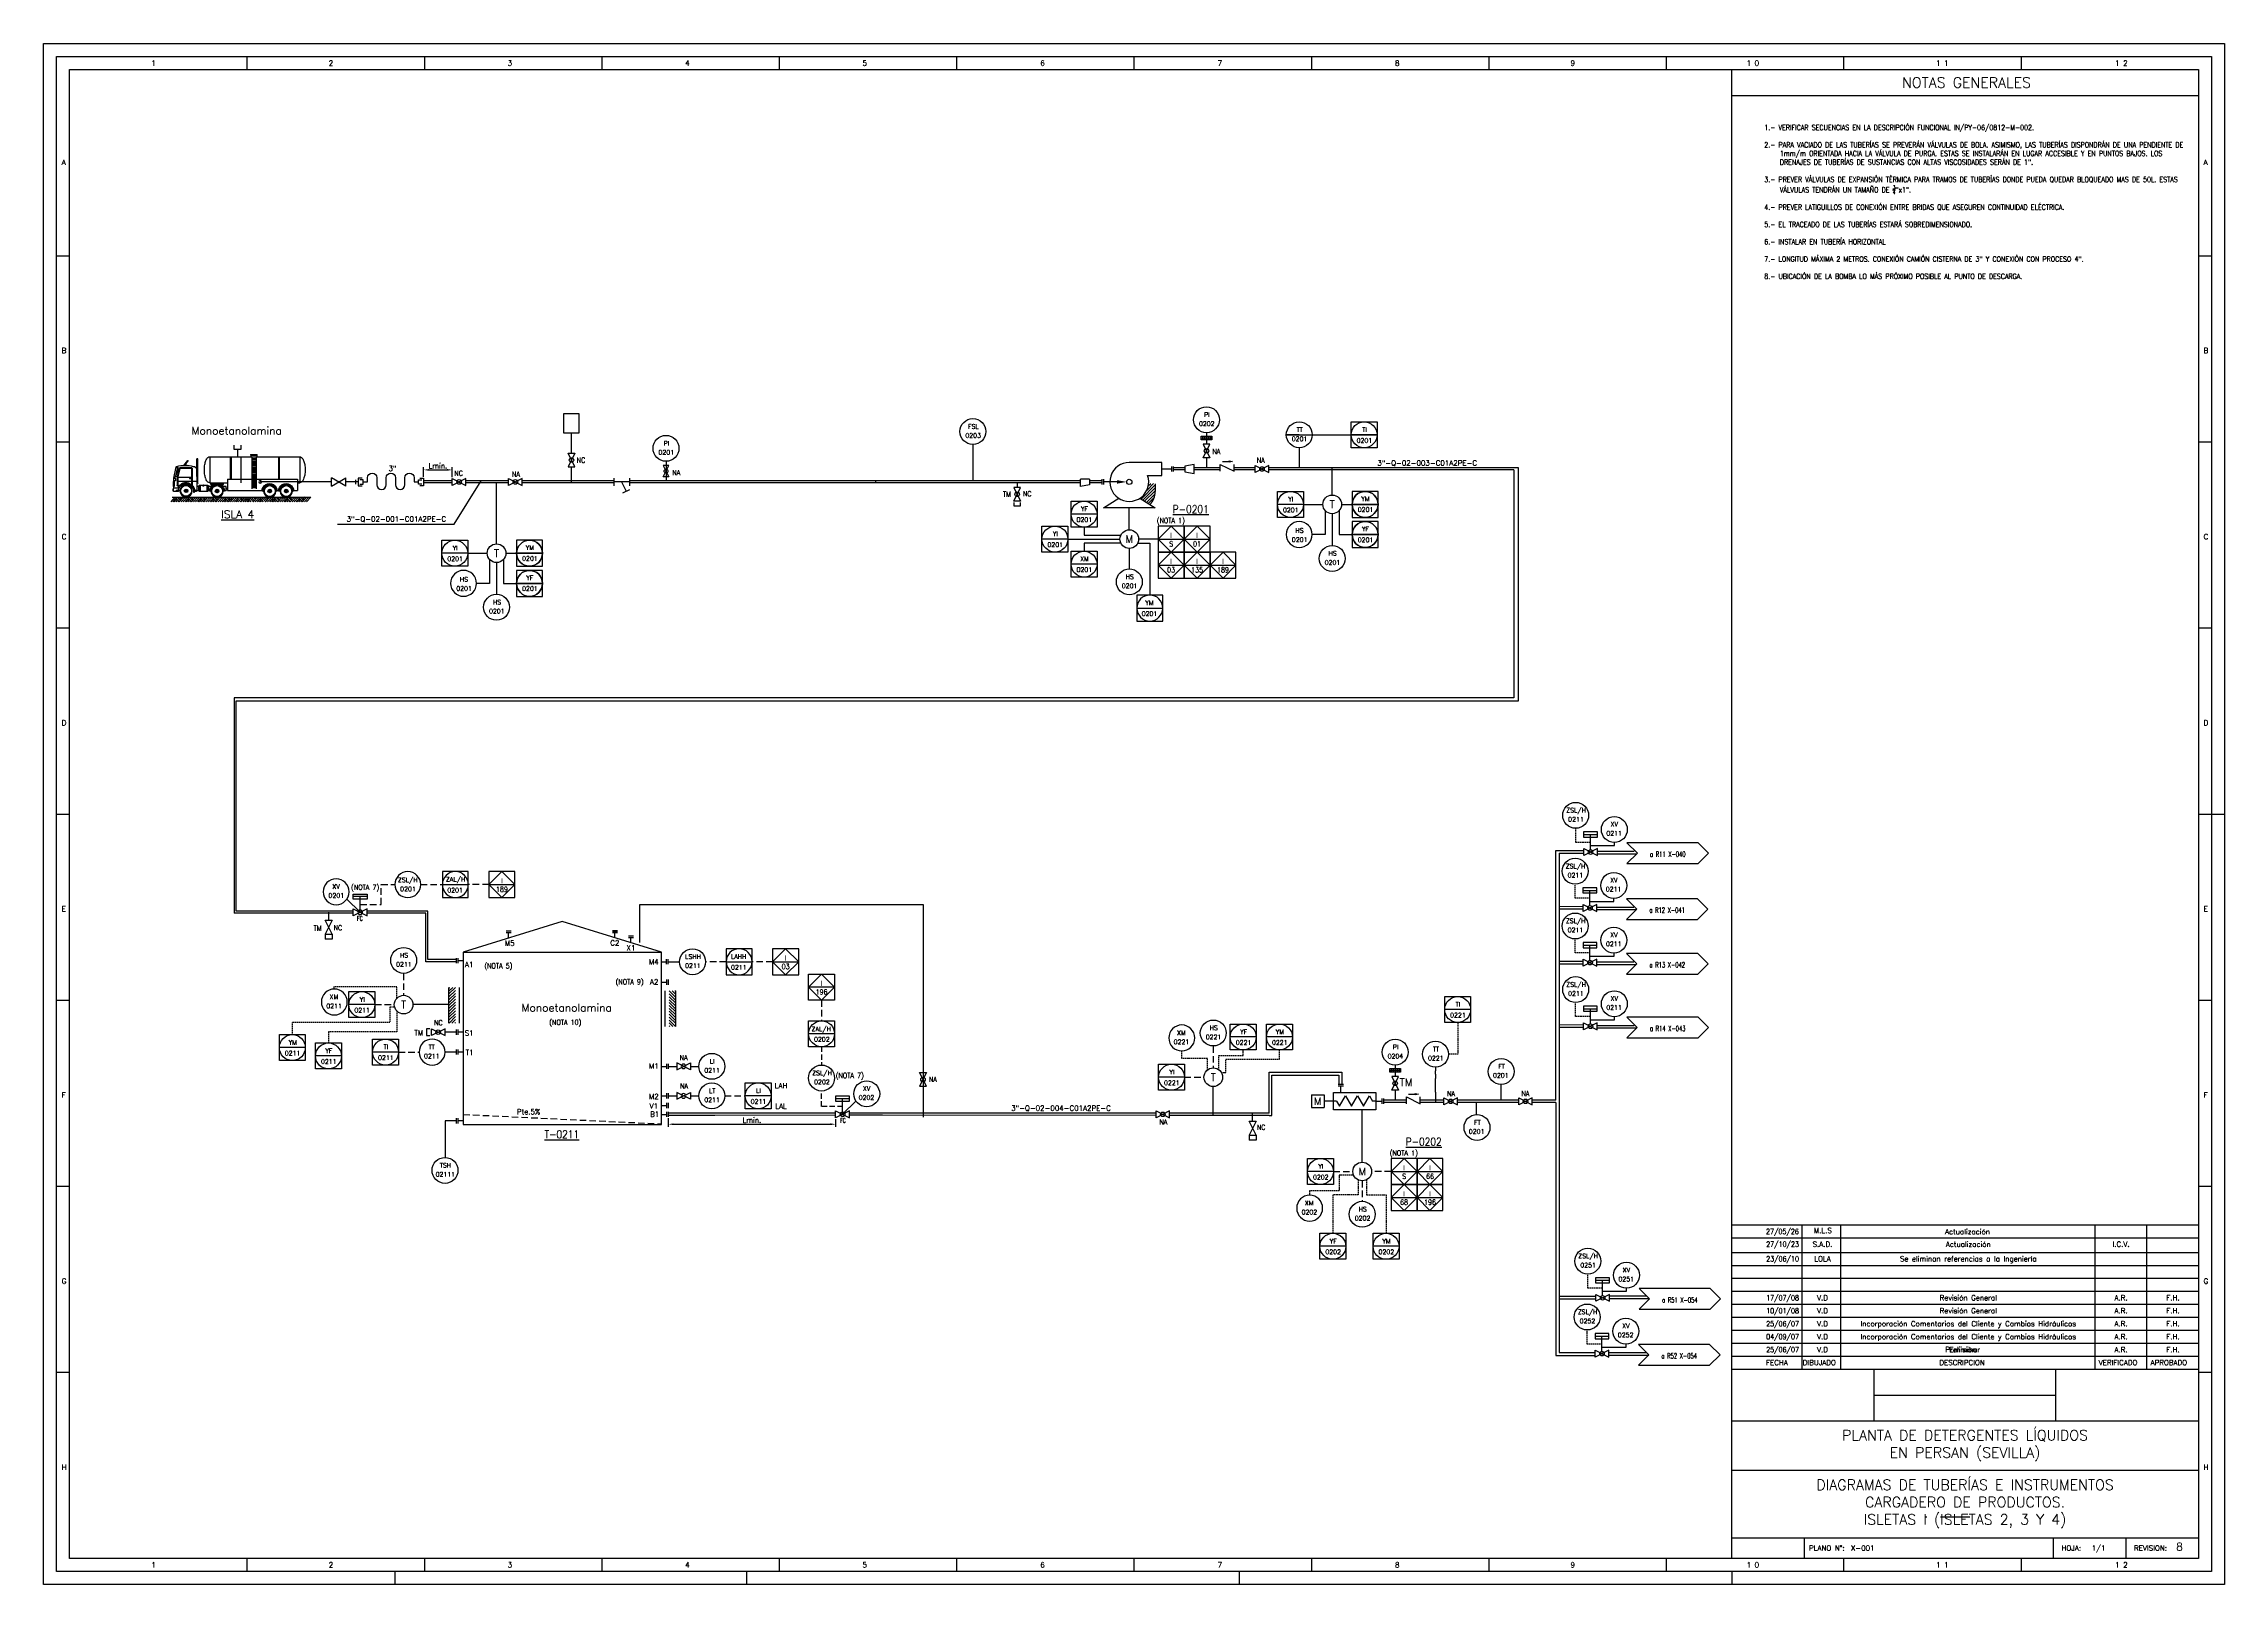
# Model space of a CAD drawing. Header units: metres. Extents: x 142 to 2995, y 1649 to 2243.
# Drawn here: x 1158 to 1999, y 1649 to 2243 of the extents above; entities that cross this region are included whole.
import ezdxf
from ezdxf.enums import TextEntityAlignment as Align

# ---------------------------------------------------------------- set-up
doc = ezdxf.new("R2010")
doc.units = ezdxf.units.M
doc.linetypes.add('RAYITAS', pattern=[0.375, 0.25, -0.125])
doc.linetypes.add('TRAZOS', pattern=[0.75, 0.5, -0.25])
for name, color, linetype in [('CAJETIN', 1, 'Continuous'), ('CARGACAMIONES', 7, 'Continuous'), ('COTAS', 4, 'Continuous'), ('EQUIPOS', 5, 'Continuous'), ('EQUIPOS 02', 1, 'Continuous'), ('FORMATO', 7, 'Continuous'), ('INSTRUMENTOS', 1, 'Continuous'), ('TEX', 7, 'Continuous'), ('TEX EQUIPOS', 6, 'Continuous'), ('TEXTO-INSTRUMENTACION', 7, 'Continuous'), ('TEXTO-VALVULAS Y ACCESORIOS', 7, 'Continuous'), ('TUBERIA', 5, 'Continuous'), ('TUBERÍA2', 1, 'TRAZOS'), ('VALVULAS Y ACCESORIOS', 1, 'Continuous')]:
    doc.layers.add(name, color=color, linetype=linetype)
doc.layers.add('TUBERÍA3', color=1, linetype='Continuous', true_color=0xff0000)
doc.styles.add('PY', font='ROMANS.shx')
doc.styles.add('PY1', font='ROMANS.shx', dxfattribs={"width": 0.8})
doc.styles.add('PY3', font='ROMANS.shx', dxfattribs={"width": 0.6})
doc.styles.add('TXT', font='txt')
doc.linetypes.add('SEÑAL_MECANICA2', pattern='A,4.411183,["o",PY,S=4.130212,R=360,X=0,Y=-1.374288],0.588817,-0.374158,["",PY,S=2,R=360,X=0,Y=-0.688262],-2.183682', length=7.55784)
doc.dimstyles.new('1-5', dxfattribs={"dimtxt": 2, "dimasz": 2, "dimexe": 1, "dimexo": 0.5, "dimgap": 0.6, "dimtad": 1, "dimdec": 0, "dimlfac": 5, "dimzin": 0, "dimdsep": 46, "dimtxsty": 'PY', "dimcen": 0.7, "dimclrd": 4, "dimclre": 4, "dimclrt": 7, "dimazin": 0, "dimtfac": 1, "dimtdec": 0, "dimtofl": 0, "dimtmove": 0, "dimatfit": 3, "dimfxl": 1, "dimtolj": 1, "dimtzin": 0, "dimarcsym": 0})

# ---------------------------------------------------------------- blocks, each defined once
blk = doc.blocks.new('CAMION CISTERNA ALZ')
at = {"layer": 'CAJETIN', "color": 4, "linetype": 'RAYITAS'}
blk.add_line((38.6, 22.2), (38.6, 7.9), dxfattribs=at)
at = {"layer": 'CARGACAMIONES', "color": 4, "linetype": 'ByBlock'}
for p, q in [((55.7, 22.2), (6.1, 22.2)), ((6.1, 22.2), (6.1, 7.9)), ((17.4, 22.2), (17.4, 9.9)), ((17.8, 22.2), (17.8, 9.9)), ((33.2, 23.6), (29.5, 23.6)), ((29.5, 23.1), (29.5, 23.6)), ((33.2, 23.4), (29.5, 23.4)), ((33.2, 23.1), (29.5, 23.1)), ((29.7, 23.1), (29.7, 22.2)), ((30.1, 22.1), (30.1, 4.6)), ((32.5, 21.4), (30.1, 21.4)), ((32.5, 20.7), (30.1, 20.7)), ((32.5, 19.9), (30.1, 19.9)), ((32.5, 19.1), (30.1, 19.1)), ((32.5, 18.3), (30.1, 18.3)), ((32.5, 17.6), (30.1, 17.6)), ((32.5, 16.8), (30.1, 16.8)), ((32.5, 16), (30.1, 16)), ((32.5, 15.3), (30.1, 15.3)), ((32.5, 14.5), (30.1, 14.5)), ((32.5, 13.7), (30.1, 13.7)), ((32.5, 12.9), (30.1, 12.9)), ((32.5, 12.2), (30.1, 12.2)), ((32.5, 22.1), (32.5, 4.6)), ((32.9, 22.2), (32.9, 23.1)), ((33.2, 23.6), (33.2, 23.1)), ((43.9, 22.2), (43.9, 9.9)), ((44.4, 22.2), (44.4, 9.9)), ((55.7, 22.2), (55.7, 7.9)), ((62.2, 7.7), (62.2, 21.1)), ((62.2, 21.1), (62.8, 21.1)), ((62.8, 14.9), (62.8, 21.1)), ((62.8, 15), (62.8, 3.6)), ((62.8, 14.3), (63.2, 14.3)), ((62.8, 13.9), (63.2, 13.9)), ((62.8, 13.5), (63.2, 13.5)), ((62.8, 13.1), (63.2, 13.1)), ((62.8, 12.7), (63.2, 12.7)), ((62.8, 12.3), (63.2, 12.3)), ((65.4, 16), (65.4, 6.7)), ((71.8, 16.4), (65.8, 16.4)), ((65.8, 15.8), (65.8, 7)), ((71.8, 16), (66, 16)), ((67.5, 20.2), (69.7, 17.5)), ((67.8, 20.2), (67.5, 20.2)), ((70, 17.5), (67.8, 20.2)), ((69.1, 18.2), (68.1, 17.5)), ((72.2, 15.7), (73.2, 11.2)), ((72.6, 15.8), (73.1, 13.6)), ((73.1, 13.4), (73.1, 15.4)), ((73.1, 15.4), (73.4, 15.4)), ((73.4, 13.4), (73.1, 13.4)), ((73.1, 13.4), (73.6, 11.2)), ((73.2, 15.4), (73.2, 16.2)), ((73.4, 15.4), (73.2, 16.1)), ((73.2, 13.4), (73.2, 12.6)), ((73.2, 12.6), (73.6, 12.6)), ((73.5, 15.2), (73.3, 16.1)), ((73.4, 15.4), (73.4, 13.4)), ((74.2, 16.5), (73.5, 16.5)), ((74.2, 16.4), (73.5, 16.4)), ((74.3, 11.5), (73.7, 14.2)), ((74.2, 11.5), (73.7, 13.9)), ((75.4, 10.4), (74.1, 16.7)), ((7.4, 7.9), (6.1, 7.9)), ((7.1, 4.4), (7.1, 5.1)), ((7.1, 5.1), (7.4, 5.1)), ((7.4, 4.4), (7.1, 4.4)), ((45.8, 9.9), (7.4, 9.9)), ((7.4, 9.9), (7.4, 3.7)), ((9.5, 3.7), (7.4, 3.7)), ((9.5, 3.3), (9.9, 3.3)), ((17.3, 3.3), (17.7, 3.3)), ((18.2, 3.7), (17.7, 3.7)), ((18.6, 3.7), (17.8, 3.7)), ((18.5, 3.3), (18.9, 3.3)), ((26.4, 3.3), (26.8, 3.3)), ((45.8, 3.7), (26.8, 3.7)), ((32.5, 11.4), (30.1, 11.4)), ((32.5, 10.6), (30.1, 10.6)), ((32.5, 9.8), (30.1, 9.8)), ((32.5, 9.1), (30.1, 9.1)), ((32.5, 8.3), (30.1, 8.3)), ((32.5, 7.5), (30.1, 7.5)), ((32.5, 6.8), (30.1, 6.8)), ((32.5, 6), (30.1, 6)), ((32.5, 5.3), (30.1, 5.3)), ((45.8, 9.9), (45.8, 3.7)), ((55.7, 7.9), (45.8, 7.9)), ((46.7, 5), (45.8, 5)), ((46.7, 4.1), (45.8, 4.1)), ((46.7, 3.7), (46.7, 5.8)), ((46.7, 5.8), (48.3, 5.8)), ((47.5, 3.7), (46.7, 3.7)), ((47.5, 3.3), (47.9, 3.3)), ((48.2, 7.8), (48.2, 7.5)), ((55, 7.8), (48.2, 7.8)), ((48.2, 7.5), (51, 7.5)), ((50.2, 7.3), (48.2, 7.3)), ((48.2, 7.3), (48.2, 6.9)), ((48.2, 6.9), (49.4, 6.9)), ((48.4, 6.9), (48.9, 6.5)), ((48.7, 7.8), (48.7, 7.9)), ((49.3, 7.5), (49.3, 7.3)), ((52.3, 7.5), (55, 7.5)), ((55, 7.3), (53.1, 7.3)), ((53.9, 7.5), (53.9, 7.3)), ((53.9, 6.9), (55, 6.9)), ((54.8, 6.9), (54.3, 6.5)), ((54.5, 7.8), (54.5, 7.9)), ((55, 7.5), (55, 7.8)), ((55, 6.9), (55, 7.3)), ((55, 5.8), (56.3, 5.8)), ((55.4, 3.3), (55.8, 3.3)), ((56.3, 3.7), (55.8, 3.7)), ((56.3, 3.7), (56.3, 6.1)), ((56.7, 6.5), (59, 6.5)), ((61.4, 3.3), (56.7, 3.3)), ((57, 6.5), (57, 3.3)), ((57.2, 6.5), (57.2, 3.3)), ((59, 6.5), (59, 6.2)), ((59.4, 6.5), (61.4, 6.5)), ((59.4, 6.5), (59.4, 6.2)), ((60.9, 6.5), (60.9, 3.3)), ((61.1, 6.5), (61.1, 3.3)), ((61.8, 6.1), (61.8, 3.7)), ((61.8, 5.8), (62.8, 5.8)), ((62.8, 3.7), (61.8, 3.7)), ((62.8, 7.4), (62.6, 7.4)), ((62.8, 11.9), (63.2, 11.9)), ((62.8, 11.5), (63.2, 11.5)), ((65.4, 8.8), (62.8, 8.8)), ((63, 3.6), (63, 3.9)), ((63, 3.6), (64, 3.6)), ((64.1, 3.4), (63, 3.4)), ((64, 3.6), (64, 3.9)), ((64.1, 2.7), (64.1, 3.4)), ((64.6, 2.7), (64.1, 2.7)), ((64.6, 3.4), (64.6, 2.7)), ((73.2, 11.1), (65.8, 11.1)), ((73.2, 8.8), (65.8, 8.8)), ((66.1, 10.3), (66.1, 10.5)), ((66.1, 10.5), (66.5, 10.5)), ((66.8, 10.3), (66.1, 10.3)), ((66.8, 10.5), (66.8, 10.3)), ((73.4, 6.2), (72.5, 6.2)), ((72.7, 5.4), (72.7, 6)), ((72.7, 3.5), (72.7, 4.7)), ((72.9, 4.9), (75.6, 4.9)), ((72.9, 3.5), (72.9, 3.9)), ((72.9, 3.5), (74, 3.5)), ((75.6, 3.3), (72.9, 3.3)), ((73.2, 11.2), (73.2, 6.2)), ((73.6, 11.2), (73.6, 6.4)), ((74, 3.5), (74, 3.9)), ((74.5, 10.1), (74.5, 9.2)), ((74.6, 10.3), (74.6, 9.1)), ((75.3, 11.2), (74.7, 11.2)), ((75.3, 11.1), (74.7, 11.1)), ((75.4, 10.4), (74.7, 10.4)), ((74.7, 9), (75.4, 9)), ((75.4, 8.9), (75.2, 8.9)), ((75.4, 8.7), (75.2, 8.7)), ((75.4, 5.8), (75.2, 5.8)), ((75.3, 8.7), (75.3, 5.8)), ((75.4, 4.9), (75.4, 10.4)), ((75.4, 8.6), (75.5, 8.6)), ((75.5, 5.9), (75.4, 5.9)), ((75.5, 8.6), (75.5, 5.9)), ((75.6, 8.6), (75.5, 8.6)), ((75.5, 5.9), (75.6, 5.9)), ((75.6, 5.9), (75.6, 8.6)), ((75.8, 4.7), (75.8, 3.5)), ((75.8, 4.5), (76, 4.5)), ((76, 3.7), (75.8, 3.7)), ((76, 4.5), (76, 3.7))]:
    blk.add_line(p, q, dxfattribs=at)
at = {"layer": 'CARGACAMIONES', "color": 4}
for p, q in [((76.4, 0), (0, 0)), ((2.3, -2.5), (0, 0)), ((37.4, -1.2), (38.6, 0)), ((38, -1.8), (39.7, 0)), ((42, -2.5), (39.7, 0)), ((43.1, -2.5), (40.8, 0)), ((44.2, -2.5), (42, 0)), ((45.4, -2.5), (43.1, 0)), ((43.7, -0.6), (44.2, 0)), ((44.2, -1.2), (45.4, 0)), ((44.8, -1.8), (46.5, 0)), ((48.8, -2.5), (46.5, 0)), ((49.9, -2.5), (47.6, 0)), ((3.4, -2.5), (1.1, 0)), ((4.5, -2.5), (2.3, 0)), ((2.8, -0.6), (3.4, 0)), ((3.4, -1.2), (4.5, 0)), ((4, -1.8), (5.7, 0)), ((4.5, -2.5), (6.2, -0.6)), ((5.6, -2.5), (6.8, -1.2)), ((8, -2.5), (5.7, 0)), ((6.7, -2.5), (7.3, -1.8)), ((9.1, -2.5), (6.8, 0)), ((10.2, -2.5), (7.9, 0)), ((11.3, -2.5), (9, 0)), ((10.2, -1.2), (11.3, 0)), ((10.7, -1.8), (12.4, 0)), ((11.3, -2.5), (13, -0.6)), ((14.7, -2.5), (12.4, 0)), ((12.4, -2.5), (13.6, -1.2)), ((13.5, -2.5), (14.1, -1.8)), ((15.9, -2.5), (13.6, 0)), ((17, -2.5), (14.7, 0)), ((18.1, -2.5), (15.8, 0)), ((16.4, -0.6), (17, 0)), ((17, -1.2), (18.1, 0)), ((17.5, -1.9), (19.2, 0)), ((18.1, -2.5), (19.8, -0.6)), ((21.5, -2.5), (19.2, 0)), ((19.2, -2.5), (20.4, -1.2)), ((20.3, -2.5), (20.9, -1.8)), ((22.6, -2.5), (20.4, 0)), ((23.8, -2.5), (21.5, 0)), ((24.9, -2.5), (22.6, 0)), ((23.2, -0.9), (23.8, -0.3)), ((23.7, -1.2), (24.9, 0)), ((24.3, -1.9), (26, 0)), ((24.8, -2.5), (26.6, -0.6)), ((28.3, -2.5), (26, 0)), ((26, -2.5), (27.1, -1.2)), ((29.4, -2.5), (27.1, 0)), ((27.1, -2.5), (27.7, -1.8)), ((30.6, -2.5), (28.3, 0)), ((31.7, -2.5), (29.4, 0)), ((30, -0.8), (30.6, -0.1)), ((30.5, -1.2), (31.7, 0)), ((31.1, -1.9), (32.8, 0)), ((31.6, -2.5), (33.4, -0.6)), ((35.1, -2.5), (32.8, 0)), ((32.8, -2.5), (33.9, -1.2)), ((36.2, -2.5), (33.9, 0)), ((33.9, -2.5), (34.5, -1.8)), ((37.3, -2.5), (35.1, 0)), ((38.5, -2.5), (36.2, 0)), ((36.9, -0.8), (37.4, -0.1)), ((38.5, -2.5), (40.3, -0.6)), ((39.7, -2.5), (40.8, -1.2)), ((40.8, -2.5), (41.4, -1.8)), ((45.3, -2.5), (47, -0.6)), ((46.4, -2.5), (47.6, -1.2)), ((47.6, -2.5), (48.2, -1.8)), ((51, -2.5), (48.7, 0)), ((52.2, -2.5), (49.9, 0)), ((50.4, -0.6), (51, 0)), ((51, -1.2), (52.1, 0)), ((51.6, -1.8), (53.3, 0)), ((52.1, -2.5), (53.8, -0.6)), ((53.2, -2.5), (54.4, -1.2)), ((55.6, -2.5), (53.3, 0)), ((56.7, -2.5), (54.4, 0)), ((54.4, -2.5), (55, -1.8)), ((57.8, -2.5), (55.5, 0)), ((58.9, -2.5), (56.7, 0)), ((57.8, -1.2), (58.9, 0)), ((58.4, -1.8), (60.1, 0)), ((58.9, -2.5), (60.6, -0.6)), ((60, -2.5), (61.2, -1.2)), ((62.3, -2.5), (60.1, 0)), ((61.1, -2.5), (61.7, -1.8)), ((63.5, -2.5), (61.2, 0)), ((64.6, -2.5), (62.3, 0)), ((65.7, -2.5), (63.4, 0)), ((64, -0.6), (64.6, 0)), ((64.6, -1.2), (65.7, 0)), ((65.1, -1.9), (66.8, 0)), ((65.7, -2.5), (67.4, -0.6)), ((69.1, -2.5), (66.8, 0)), ((66.8, -2.5), (68, -1.2)), ((67.9, -2.5), (68.5, -1.8)), ((70.3, -2.5), (68, 0)), ((71.4, -2.5), (69.1, 0)), ((72.5, -2.5), (70.2, 0)), ((70.8, -0.9), (71.4, -0.3)), ((71.4, -1.2), (72.5, 0)), ((71.9, -1.9), (73.6, 0)), ((72.5, -2.5), (74.2, -0.6)), ((75.9, -2.5), (73.6, 0)), ((73.6, -2.5), (74.8, -1.2)), ((74.7, -2.5), (75.3, -1.8)), ((77, -2.5), (74.8, 0))]:
    blk.add_line(p, q, dxfattribs=at)
at = {"layer": 'CARGACAMIONES', "color": 4, "linetype": 'ByBlock'}
for centre, radius in [((13.5, 3.4), 3.38), ((13.5, 3.4), 0.794), ((13, 3.4), 0.0993), ((13.1, 3.8), 0.0993), ((13.1, 3), 0.0993), ((13.5, 3.4), 0.397), ((13.5, 4), 0.0993), ((13.5, 2.8), 0.0993), ((14, 3.8), 0.0993), ((14, 3), 0.0993), ((14.1, 3.4), 0.0993), ((22.6, 3.4), 3.38), ((22.6, 3.4), 0.794), ((22, 3.4), 0.0993), ((22.2, 3.8), 0.0993), ((22.2, 3), 0.0993), ((22.6, 3.4), 0.397), ((22.6, 4), 0.0993), ((22.6, 2.8), 0.0993), ((23, 3.8), 0.0993), ((23, 3), 0.0993), ((23.2, 3.4), 0.0993), ((51.6, 3.4), 3.38), ((51.6, 3.4), 0.794), ((51, 3.4), 0.0993), ((51.2, 3.8), 0.0993), ((51.2, 3), 0.0993), ((51.6, 3.4), 0.397), ((51.6, 4), 0.0993), ((51.6, 2.8), 0.0993), ((52, 3.8), 0.0993), ((52, 3), 0.0993), ((52.2, 3.4), 0.0993), ((59.2, 6.5), 0.199), ((68.7, 3.5), 3.38), ((68.7, 3.5), 0.794), ((68.1, 3.5), 0.0993), ((68.3, 3.9), 0.0993), ((68.3, 3.1), 0.0993), ((68.7, 3.5), 0.397), ((68.7, 4.1), 0.0993), ((68.7, 2.9), 0.0993), ((69.1, 3.9), 0.0993), ((69.1, 3.1), 0.0993), ((69.3, 3.5), 0.0993)]:
    blk.add_circle(centre, radius, dxfattribs=at)
at = {"layer": 'CARGACAMIONES', "color": 4, "linetype": 'Continuous'}
blk.add_circle((27.9, 8.4), 0.718, dxfattribs=at)
at = {"layer": 'CARGACAMIONES', "color": 4, "linetype": 'ByBlock'}
for centre, radius, start, end in [((20.3, 15.1), 17.2, 170.2727, 180), ((20.3, 15.1), 17.2, 180, 189.7273), ((13.2, 16.3), 10, 157.5177, 170.2727), ((13.2, 13.9), 10, 189.7273, 202.4823), ((8.8, 18.2), 5.23, 135.0251, 157.5177), ((6.1, 20.9), 1.36, 90, 135.0251), ((55.7, 20.9), 1.36, 44.9749, 90), ((53, 18.2), 5.23, 22.4823, 44.9749), ((48.5, 16.3), 10, 9.7273, 22.4823), ((48.5, 13.9), 10, 337.5177, 350.2727), ((41.4, 15.1), 17.2, 360, 9.7273), ((41.4, 15.1), 17.2, 350.2727, 0), ((64.8, 15), 1.99, 90, 180), ((69.3, -2.4), 19.9, 77.0128, 102.9872), ((65.8, 16), 0.397, 90, 180), ((66, 15.8), 0.199, 90, 180), ((69.7, 17.7), 0.0993, 0, 180), ((69.7, 17.7), 0.0993, 180, 0), ((71.8, 15.6), 0.794, 11.9442, 90), ((71.8, 15.6), 0.397, 11.9442, 90), ((73.5, 16.2), 0.298, 90, 191.9761), ((73.5, 16.2), 0.199, 90, 191.9761), ((72.4, 14.4), 1.4, 315, 45), ((73.7, 16.6), 0.397, 11.9761, 90), ((8.8, 12), 5.23, 202.4823, 224.9749), ((6.1, 9.3), 1.36, 224.9749, 270), ((13.6, 3.4), 4.12, 358.6196, 181.3804), ((13.6, 3.4), 3.72, 358.4724, 181.5276), ((13.5, 3.4), 2.98, 90, 270), ((13.5, 3.4), 0.993, 90, 270), ((13.5, 3.4), 2.98, 270, 90), ((13.5, 3.4), 0.993, 270, 90), ((22.7, 3.4), 4.12, 358.6196, 181.3804), ((22.7, 3.4), 3.72, 358.4724, 181.5276), ((22.6, 3.4), 2.98, 90, 270), ((22.6, 3.4), 0.993, 90, 270), ((22.6, 3.4), 2.98, 270, 90), ((22.6, 3.4), 0.993, 270, 90), ((51.7, 3.4), 4.12, 358.6196, 181.3804), ((51.7, 3.4), 3.72, 358.4724, 181.5276), ((51.6, 3.4), 2.98, 90, 270), ((51.6, 3.4), 0.993, 90, 270), ((51.6, 3.4), 2.98, 270, 90), ((51.6, 3.4), 0.993, 270, 90), ((55.7, 9.3), 1.36, 270, 315.0251), ((56.7, 6.1), 0.397, 90, 180), ((56.7, 3.7), 0.397, 180, 270), ((53, 12), 5.23, 315.0251, 337.5177), ((59.2, 6.2), 0.199, 180, 0), ((61.4, 6.1), 0.397, 0, 90), ((61.4, 3.7), 0.397, 270, 0), ((62.6, 7.7), 0.397, 180, 270), ((63, 3.6), 0.199, 180, 270), ((63.5, 3.4), 0.674, 45, 135), ((68.7, 3.5), 4.62, 31.8706, 181.3804), ((68.7, 3.5), 4.12, 17.5788, 181.3804), ((68.7, 3.5), 2.98, 90, 270), ((68.7, 3.5), 0.993, 90, 270), ((68.7, 3.5), 2.98, 270, 90), ((68.7, 3.5), 0.993, 270, 90), ((72.7, 5.7), 0.298, 270, 90), ((72.9, 4.7), 0.199, 90, 180), ((72.9, 3.5), 0.199, 180, 270), ((68.7, 3.5), 4.62, 17.5788, 25.7368), ((73.5, 3.3), 0.843, 45, 135), ((73.4, 6.4), 0.199, 270, 0), ((74.7, 11.6), 0.497, 191.9761, 270), ((74.7, 11.6), 0.397, 191.9761, 270), ((74.7, 10.3), 0.0993, 90, 180), ((74.7, 9.1), 0.0993, 180, 270), ((75.6, 4.7), 0.199, 0, 90), ((75.6, 3.5), 0.199, 270, 0)]:
    blk.add_arc(centre, radius, start, end, dxfattribs=at)
at = {"layer": 'CARGACAMIONES', "color": 4}
for start, end in [(357.7085, 177.7085), (177.7085, 357.7085)]:
    blk.add_arc((74.8, -1.4), 0.0145, start, end, dxfattribs=at)
blk = doc.blocks.new('VALV GLOB-V')
at = {"layer": 'INSTRUMENTOS', "color": 1, "flags": 128}
blk.add_lwpolyline([(5.7, -1.43), (5.7, 1.43), (0, -1.43), (0, 1.43)], close=True, dxfattribs=at)
at = {"layer": 'INSTRUMENTOS', "color": 1}
blk.add_circle((2.85, 0), 0.95, dxfattribs=at)
at = {"layer": 'INSTRUMENTOS', "color": 7, "linetype": 'SEÑAL_MECANICA2', "style": 'PY'}
blk.add_attdef('REF.', text='', height=2, dxfattribs=at).set_placement((3, -3.37), align=Align.MIDDLE)
blk = doc.blocks.new('*D59')
at = {"layer": 'COTAS', "color": 4, "lineweight": -2, "transparency": 16777216}
for p, q in [((1304.49, 2075.88), (1304.49, 2079.61)), ((1306.49, 2078.61), (1313.56, 2078.61)), ((1315.56, 2075.79), (1315.56, 2079.61))]:
    blk.add_line(p, q, dxfattribs=at)
at = {"layer": 'COTAS', "color": 4, "transparency": 16777216}
for points in [[(1306.49, 2078.95), (1306.49, 2078.28), (1304.49, 2078.61)], [(1313.56, 2078.95), (1313.56, 2078.28), (1315.56, 2078.61)]]:
    blk.add_solid(points, dxfattribs=at)
at = {"layer": 'DEFPOINTS', "color": 0, "transparency": 16777216}
for p in [(1315.56, 2078.61), (1304.49, 2075.38), (1315.56, 2075.29)]:
    blk.add_point(p, dxfattribs=at)
at = {"layer": 'COTAS', "color": 7, "transparency": 16777216, "insert": (1310.03, 2080.21), "char_height": 2, "attachment_point": 5, "style": 'PY'}
blk.add_mtext('\\A1;Lmin.', dxfattribs=at)
blk = doc.blocks.new('MANG-VAL')
at = {"layer": 'INSTRUMENTOS', "color": 1}
for p, q in [((0, 1.5), (0, -1.5)), ((6, 0), (0, 0)), ((3, 0), (4.8, -3.6)), ((6, 1.5), (6, -1.5)), ((3.46, -4.27), (6.14, -2.93))]:
    blk.add_line(p, q, dxfattribs=at)
blk = doc.blocks.new('SEÑAL CIR')
at = {"color": 1}
blk.add_circle((0, 5.7), 5.7, dxfattribs=at)
at = {"layer": 'INSTRUMENTOS', "linetype": 'Continuous', "style": 'PY', "flags": 4}
for p in [(0.13, 2.95), (0.18, 6.94)]:
    blk.add_attdef('---', text='', height=2, dxfattribs=at).set_placement(p, align=Align.CENTER)
blk = doc.blocks.new('REDUCCION')
at = {"color": 1}
for p, q in [((0, 2), (0, -2)), ((4, 1.25), (0, 2)), ((4, -1.25), (4, 1.25)), ((0, -2), (4, -1.25))]:
    blk.add_line(p, q, dxfattribs=at)
at = {"style": 'PY1', "width": 0.8}
blk.add_attdef('.', text='', height=2, dxfattribs=at).set_placement((2, -3.65), align=Align.MIDDLE)
blk = doc.blocks.new('FLECHA')
at = {"color": 1}
blk.add_solid([(-0.9, -5), (0.9, -5), (0, 0)], dxfattribs=at)
blk = doc.blocks.new('SECUENCIA PROGRAMADA EN SISTEMA DE CONTROL PLC')
at = {"layer": 'INSTRUMENTOS'}
blk.add_line((-5, 5), (5, 5), dxfattribs=at)
at = {"layer": 'INSTRUMENTOS', "flags": 128}
for points in [[(0, 0), (-5, 5), (0, 10), (5, 5)], [(-5, 0), (5, 0), (5, 10), (-5, 10)]]:
    blk.add_lwpolyline(points, close=True, dxfattribs=at)
at = {"layer": 'TEXTO-INSTRUMENTACION', "linetype": 'Continuous', "style": 'PY1', "width": 0.8}
for tag, p in [('XXX', (0.01, 6.43)), ('YYY', (0.01, 3.17))]:
    blk.add_attdef(tag, text='', height=2, dxfattribs=at).set_placement(p, align=Align.MIDDLE_CENTER)
blk = doc.blocks.new('DIAFRAGMA')
at = {"layer": 'INSTRUMENTOS', "color": 1, "ltscale": 0.1, "flags": 128}
blk.add_lwpolyline([(0, -2.25), (0, 2.25), (1.5, 2.25), (1.5, -2.25)], close=True, dxfattribs=at)
blk.add_lwpolyline([(0.46, -2.25), (1.12, -1.86), (0.38, -1.43), (1.12, -1), (0.38, -0.56), (1.12, -0.13), (0.38, 0.3), (1.12, 0.73), (0.38, 1.17), (1.12, 1.6), (0.38, 2.03), (0.75, 2.25)], dxfattribs=at)
blk = doc.blocks.new('VALVULA RETENCION')
at = {"layer": 'VALVULAS Y ACCESORIOS'}
blk.add_line((0.79, 2.4), (3.43, 2.4), dxfattribs=at)
at = {"layer": 'VALVULAS Y ACCESORIOS', "flags": 128}
blk.add_lwpolyline([(0, -1.33), (0, 1.33), (5.33, -1.33), (5.33, 1.33)], dxfattribs=at)
blk.add_lwpolyline([(4.65, 2.4), (3.43, 2.14), (3.43, 2.66)], close=True, dxfattribs=at)
at = {"layer": 'TEXTO-VALVULAS Y ACCESORIOS', "linetype": 'SEÑAL_MECANICA2', "style": 'PY1', "width": 0.8}
blk.add_attdef('REF.', text='', height=2, dxfattribs=at).set_placement((2.94, -3.07), align=Align.MIDDLE)
blk = doc.blocks.new('SEÑAL CIRCU MARCO')
at = {"color": 1, "linetype": 'Continuous', "ltscale": 0.5}
blk.add_line((5.7, 5.7), (-5.7, 5.7), dxfattribs=at)
at = {"color": 1, "flags": 128}
blk.add_lwpolyline([(5.7, 0), (-5.7, 0), (-5.7, 11.4), (5.7, 11.4)], close=True, dxfattribs=at)
at = {"color": 1}
blk.add_circle((0, 5.7), 5.7, dxfattribs=at)
at = {"style": 'PY'}
for tag, p in [('XXX', (0.18, 7.98)), ('YYY', (0.13, 3.24))]:
    blk.add_attdef(tag, text='', height=2, dxfattribs=at).set_placement(p, align=Align.MIDDLE)
blk = doc.blocks.new('*D56')
at = {"layer": 'COTAS', "color": 4, "lineweight": -2, "transparency": 16777216}
for p, q in [((1398.85, 1828.66), (1398.85, 1825.35)), ((1400.85, 1826.35), (1461.4, 1826.35)), ((1463.4, 1828.32), (1463.4, 1825.35))]:
    blk.add_line(p, q, dxfattribs=at)
at = {"layer": 'COTAS', "color": 4, "transparency": 16777216}
for points in [[(1400.85, 1826.69), (1400.85, 1826.02), (1398.85, 1826.35)], [(1461.4, 1826.69), (1461.4, 1826.02), (1463.4, 1826.35)]]:
    blk.add_solid(points, dxfattribs=at)
at = {"layer": 'DEFPOINTS', "color": 0, "transparency": 16777216}
for p in [(1398.85, 1829.16), (1463.4, 1828.82), (1463.4, 1826.35)]:
    blk.add_point(p, dxfattribs=at)
at = {"layer": 'COTAS', "color": 7, "transparency": 16777216, "insert": (1431.12, 1827.95), "char_height": 2, "attachment_point": 5, "style": 'PY'}
blk.add_mtext('\\A1;Lmin.', dxfattribs=at)
blk = doc.blocks.new('VALV TIPO COMPUERTA')
at = {"layer": 'VALVULAS Y ACCESORIOS', "flags": 128}
blk.add_lwpolyline([(0, -1.33), (0, 1.33), (5.33, -1.33), (5.33, 1.33)], close=True, dxfattribs=at)
at = {"layer": 'TEXTO-VALVULAS Y ACCESORIOS', "linetype": 'SEÑAL_MECANICA2', "style": 'PY1', "width": 0.8}
blk.add_attdef('REF.', text='', height=2, dxfattribs=at).set_placement((2.94, -3.07), align=Align.MIDDLE)
blk = doc.blocks.new('TAPA ROSCADA S.W.')
at = {"layer": 'VALVULAS Y ACCESORIOS', "ltscale": 0.1}
for p, q in [((-0.75, 1), (0.75, 1)), ((0.75, 1), (0.75, -1)), ((-0.75, -1), (0.75, -1))]:
    blk.add_line(p, q, dxfattribs=at)
blk = doc.blocks.new('MARCO-A1')
at = {"layer": 'FORMATO', "color": 5}
for p, q in [((78.42, 589), (78.42, 584)), ((146.83, 589), (146.83, 584)), ((215.25, 589), (215.25, 584)), ((283.67, 589), (283.67, 584)), ((352.08, 589), (352.08, 584)), ((420.5, 589), (420.5, 584)), ((488.92, 589), (488.92, 584)), ((557.33, 589), (557.33, 584)), ((625.75, 589), (625.75, 584)), ((694.17, 589), (694.17, 584)), ((762.58, 589), (762.58, 584)), ((5, 512.25), (10, 512.25)), ((831, 512.25), (836, 512.25)), ((5, 440.5), (10, 440.5)), ((831, 440.5), (836, 440.5)), ((5, 368.75), (10, 368.75)), ((831, 368.75), (836, 368.75)), ((5, 297), (10, 297)), ((831, 297), (836, 297)), ((5, 225.25), (10, 225.25)), ((831, 225.25), (836, 225.25)), ((5, 153.5), (10, 153.5)), ((831, 153.5), (836, 153.5)), ((5, 81.75), (10, 81.75)), ((831, 81.75), (836, 81.75)), ((78.42, 10), (78.42, 5)), ((146.83, 10), (146.83, 5)), ((215.25, 10), (215.25, 5)), ((283.67, 10), (283.67, 5)), ((352.08, 10), (352.08, 5)), ((420.5, 10), (420.5, 5)), ((488.92, 10), (488.92, 5)), ((557.33, 10), (557.33, 5)), ((625.75, 10), (625.75, 5)), ((694.17, 10), (694.17, 5)), ((762.58, 10), (762.58, 5))]:
    blk.add_line(p, q, dxfattribs=at)
at = {"layer": 'FORMATO', "color": 1, "linetype": 'Continuous'}
for p, q in [((836, 297), (841, 297)), ((135.5, 5), (135.5, 0)), ((271, 5), (271, 0)), ((461, 5), (461, 0)), ((651, 5), (651, 0))]:
    blk.add_line(p, q, dxfattribs=at)
at = {"layer": 'FORMATO', "color": 1}
blk.add_lwpolyline([(0, 594), (841, 594), (841, 0), (0, 0)], close=True, dxfattribs=at)
at = {"layer": 'FORMATO', "color": 5}
blk.add_lwpolyline([(5, 589), (836, 589), (836, 5), (5, 5)], close=True, dxfattribs=at)
at = {"layer": 'FORMATO', "color": 8, "linetype": 'Continuous'}
blk.add_lwpolyline([(10, 584), (831, 584), (831, 10), (10, 10)], close=True, dxfattribs=at)
at = {"layer": 'FORMATO', "color": 1, "style": 'PY'}
for s, p in [('1', (41.52, 585.5)), ('2', (109.93, 585.5)), ('3', (178.99, 585.5)), ('4', (247.4, 585.5)), ('5', (315.82, 585.5)), ('6', (384.34, 585.5)), ('7', (452.75, 585.5)), ('8', (521.17, 585.5)), ('9', (588.85, 585.5)), ('1 0', (656.77, 585.5)), ('1 1', (729.83, 585.5)), ('1 2', (798.88, 585.5)), ('A', (7, 547.25)), ('A', (833, 547.25)), ('B', (7, 474.67)), ('B', (833, 474.67)), ('C', (7, 402.92)), ('C', (833, 402.92)), ('D', (7, 331.17)), ('D', (833, 331.17)), ('E', (7, 259.42)), ('E', (833, 259.42)), ('F', (7, 187.67)), ('F', (833, 187.67)), ('G', (7, 115.92)), ('G', (833, 115.92)), ('H', (7, 44.17)), ('H', (833, 44.17)), ('1', (41.52, 6.5)), ('2', (109.93, 6.5)), ('3', (178.99, 6.5)), ('4', (247.4, 6.5)), ('5', (315.82, 6.5)), ('6', (384.34, 6.5)), ('7', (452.75, 6.5)), ('8', (521.17, 6.5)), ('9', (588.85, 6.5)), ('1 0', (656.77, 6.5)), ('1 1', (729.83, 6.5)), ('1 2', (798.88, 6.5))]:
    blk.add_text(s, height=2, dxfattribs=at).set_placement(p)
blk = doc.blocks.new('BANDERA DE FLUJO')
at = {"layer": 'TEX', "color": 1, "ltscale": 0.1, "flags": 128}
blk.add_lwpolyline([(-4, 4), (-31.46, 4), (-27.46, 0), (-31.46, -4), (-4, -4), (0, 0)], close=True, dxfattribs=at)
at = {"layer": 'TEX', "style": 'PY1', "width": 0.8}
for tag, p in [('ETIQUETA-LINEA-1', (-15.73, 0.61)), ('ETIQUETA-LINEA-2', (-15.73, -2.91))]:
    blk.add_attdef(tag, text='', height=2, dxfattribs=at).set_placement(p, align=Align.CENTER)
blk = doc.blocks.new('BOMBA VOLUMETRICA')
at = {"layer": 'EQUIPOS', "linetype": 'Continuous'}
for p, q in [((-11.27, -4.05), (-11.27, -8.85)), ((-11.27, -4.05), (-6.47, -4.05)), ((-6.47, -4.05), (-6.47, -8.85)), ((-1.61, -6.45), (-6.47, -6.45)), ((-1.61, -6.45), (-0.45, -8.45)), ((-0.45, -8.45), (1.86, -4.45)), ((0, -3.12), (0, -0.67)), ((1.86, -4.45), (4.17, -8.45)), ((4.17, -8.45), (6.48, -4.45)), ((6.48, -4.45), (8.79, -8.45)), ((8.79, -8.45), (11.1, -4.45)), ((11.1, -4.45), (12.25, -6.45)), ((13.52, -6.45), (12.25, -6.45)), ((13.52, -6.45), (15.97, -6.45)), ((-11.27, -8.85), (-6.47, -8.85))]:
    blk.add_line(p, q, dxfattribs=at)
at = {"layer": 'EQUIPOS', "linetype": 'Continuous', "flags": 128}
blk.add_lwpolyline([(-2.78, -3.12), (13.52, -3.12), (13.52, -9.79), (-2.78, -9.79)], close=True, dxfattribs=at)
at = {"layer": 'VALVULAS Y ACCESORIOS', "ltscale": 0.1}
for p, q in [((1, 0), (-1, 0)), ((1, -0.67), (-1, -0.67)), ((15.97, -7.45), (15.97, -5.45)), ((16.64, -7.45), (16.64, -5.45))]:
    blk.add_line(p, q, dxfattribs=at)
at = {"layer": 'EQUIPOS 02', "style": 'PY'}
blk.add_text('M', height=2.8, dxfattribs=at).set_placement((-8.87, -6.45), align=Align.MIDDLE)
at = {"layer": 'TEX EQUIPOS', "linetype": 'Continuous', "style": 'PY1', "width": 0.8}
blk.add_attdef('REF_EQUIPO', text='', height=3, dxfattribs=at).set_placement((2.35, -13.59), align=Align.MIDDLE_CENTER)

msp = doc.modelspace()

# ---------------------------------------------------------------- hatches: boundary and pattern name
at = {"layer": 'EQUIPOS'}
h = msp.add_hatch(dxfattribs=at)
h.set_pattern_fill('ANSI31', color=4, scale=0.25, style=0)
h.set_pattern_definition([(45, (530.38966, 3119.0929), (-0.561266, 0.561266), [])])
h.paths.add_polyline_path([(1586.63, 2070.33), (1586.63, 2073.26), (1584.12, 2073.44, -0.236498), (1580.69, 2067.66), (1584.59, 2065.25, 0.193128)])
h = msp.add_hatch(dxfattribs=at)
h.set_pattern_fill('ANSI31', color=4, scale=0.25, style=0)
h.set_pattern_definition([(45, (81.8776, 2669.2033), (-0.561266, 0.561266), [])])
h.paths.add_polyline_path([(1314.28, 1865.35), (1316.78, 1865.35), (1316.78, 1879.1), (1314.28, 1879.1)])
h = msp.add_hatch(dxfattribs=at)
h.set_pattern_fill('ANSI31', color=4, scale=0.25, style=0)
h.set_pattern_definition([(135, (2634.10984, 2667.8743), (0.561266, 0.561266), [])])
h.paths.add_polyline_path([(1401.7, 1864.02), (1399.2, 1864.02), (1399.2, 1877.77), (1401.7, 1877.77)])

# ---------------------------------------------------------------- linework, layer by layer
at = {"color": 1}
for p, q in [((1232.71, 2086.63), (1232.71, 2083.66)), ((1516.33, 2088.41), (1516.33, 2074.38)), ((1606.39, 2092.96), (1606.39, 2091.6)), ((1606.39, 2090.25), (1606.39, 2088.57)), ((1637.19, 2092.14), (1647.19, 2092.14)), ((1642.19, 2087.15), (1642.19, 2079.6)), ((1397.98, 2081.92), (1397.98, 2074.38)), ((1606.39, 2083.31), (1606.39, 2079.41)), ((1654.89, 2068.92), (1654.89, 2079.41)), ((1268.95, 2073.98), (1241.41, 2073.98)), ((1274.46, 2072.39), (1268.95, 2075.57)), ((1268.95, 2072.39), (1274.46, 2075.57)), ((1268.95, 2072.39), (1268.95, 2075.57)), ((1274.46, 2072.39), (1274.46, 2075.57)), ((1279.24, 2073.96), (1274.46, 2073.96)), ((1278.32, 2073.13), (1278.32, 2074.8)), ((1332.63, 2050.09), (1332.63, 2073.58)), ((1478.77, 2074.38), (1478.77, 2073.58)), ((1533.38, 2073.71), (1533.38, 2071.85)), ((1557.81, 2072.22), (1557.81, 2075.07)), ((1561.32, 2075.07), (1557.81, 2075.07)), ((1561.32, 2072.88), (1557.81, 2072.22)), ((1561.32, 2075.07), (1561.32, 2072.88)), ((1576.64, 2055.53), (1576.64, 2063.98)), ((1280.05, 1908.05), (1274.88, 1913.13)), ((1398.85, 1889), (1403.23, 1889)), ((1314.28, 1872.46), (1300.39, 1872.46)), ((1317.14, 1861.83), (1312.75, 1861.83)), ((1317.14, 1854.17), (1312.76, 1854.17)), ((1398.85, 1848.66), (1402.1, 1848.66)), ((1407.37, 1848.66), (1410.62, 1848.66)), ((1679.19, 1849.14), (1679.19, 1847.78)), ((1679.19, 1846.43), (1679.19, 1844.76)), ((1694.74, 1848.34), (1694.74, 1846.98)), ((1694.74, 1845.63), (1694.74, 1846.98)), ((1694.74, 1845.63), (1694.74, 1843.96)), ((1694.74, 1838.69), (1694.74, 1843.96)), ((1398.85, 1837.27), (1402.1, 1837.27)), ((1407.37, 1837.27), (1410.62, 1837.27)), ((1466.06, 1830.18), (1471.24, 1835.26)), ((1609.03, 1829.78), (1609.03, 1840.87)), ((1679.19, 1839.49), (1679.19, 1835.58)), ((1694.74, 1838.69), (1694.74, 1834.78)), ((1710.55, 1829.96), (1710.55, 1834.87)), ((1719.94, 1841.71), (1719.94, 1835.78)), ((1317.14, 1827.68), (1312.76, 1827.68)), ((1666.47, 1811.72), (1666.47, 1831.92))]:
    msp.add_line(p, q, dxfattribs=at)
for p, q in [((1642.19, 2092.14), (1637.19, 2092.14)), ((1316.33, 2057.72), (1326.67, 2074.38)), ((1271.32, 2057.72), (1316.33, 2057.72))]:
    msp.add_line(p, q)
at = {"color": 5}
for p, q in [((1741.16, 1835.6), (1741.16, 1931.91)), ((1741.16, 1931.91), (1751.85, 1931.88)), ((1757.17, 1931.63), (1771.39, 1931.63)), ((1742.35, 1910.36), (1751.69, 1910.33)), ((1756.95, 1910.09), (1771.17, 1910.09)), ((1742.39, 1889.25), (1751.73, 1889.22)), ((1756.99, 1888.98), (1771.21, 1888.98)), ((1742.55, 1864.74), (1751.89, 1864.71)), ((1757.15, 1864.47), (1771.37, 1864.47)), ((1630.61, 1830.58), (1630.61, 1846.37)), ((1630.61, 1846.37), (1658.6, 1846.37)), ((1658.6, 1846.37), (1658.6, 1841.7)), ((1741.12, 1834.78), (1741.12, 1737.22)), ((1742.37, 1760.05), (1756.5, 1760.02)), ((1761.82, 1759.16), (1776.99, 1759.16)), ((1741.12, 1737.22), (1756.32, 1737.22)), ((1761.78, 1737.35), (1776.94, 1737.35))]:
    msp.add_line(p, q, dxfattribs=at)
at = {"color": 4}
for p, q in [((1742.37, 1930.88), (1751.89, 1930.88)), ((1742.37, 1930.88), (1742.37, 1738.4)), ((1757.21, 1930.63), (1772.28, 1930.63)), ((1742.37, 1909.34), (1751.65, 1909.34)), ((1756.99, 1909.08), (1772.06, 1909.08)), ((1742.41, 1888.23), (1751.69, 1888.23)), ((1757.03, 1887.97), (1772.1, 1887.97)), ((1742.56, 1863.72), (1751.85, 1863.72)), ((1757.19, 1863.46), (1772.26, 1863.46)), ((1631.6, 1829.78), (1631.6, 1845.22)), ((1631.6, 1845.22), (1657.45, 1845.22)), ((1657.45, 1845.22), (1657.45, 1841.7)), ((1630.61, 1829.78), (1631.6, 1829.78)), ((1742.37, 1759.03), (1756.54, 1759.03)), ((1761.86, 1760.17), (1776.02, 1760.17)), ((1742.37, 1738.4), (1756.32, 1738.4)), ((1761.82, 1738.36), (1775.98, 1738.36))]:
    msp.add_line(p, q, dxfattribs=at)
at = {"color": 1, "flags": 128}
for points in [[(1231.28, 2088.13), (1231.28, 2086.63), (1234.13, 2086.63), (1234.13, 2088.13)], [(1280.74, 2075.38), (1279.24, 2075.38), (1279.24, 2072.53), (1280.74, 2072.53)], [(1302.99, 2075.38), (1304.49, 2075.38), (1304.49, 2072.53), (1302.99, 2072.53)], [(1532.13, 2066.05), (1532.13, 2064.74), (1534.63, 2064.74), (1534.63, 2066.05)], [(1306.95, 1863.08), (1305.64, 1863.08), (1305.64, 1860.58), (1306.95, 1860.58)]]:
    msp.add_lwpolyline(points, dxfattribs=at)
at = {"color": 1}
msp.add_lwpolyline([(1312.76, 1827.68), (1312.76, 1813.56)], dxfattribs=at)
for centre in [(1654.89, 2065.32), (1576.64, 2051.93), (1332.63, 2046.49), (1296.79, 1872.46), (1609.03, 1844.47), (1666.48, 1808.12)]:
    msp.add_circle(centre, 3.6, dxfattribs=at)
at = {"layer": 'CAJETIN', "color": 8, "linetype": 'Continuous'}
for p, q in [((1808.95, 1658.95), (1808.95, 2232.95)), ((1808.95, 1731.95), (1988.95, 1731.95)), ((1863.95, 1711.95), (1863.95, 1731.95)), ((1933.95, 1711.95), (1933.95, 1731.95)), ((1863.95, 1721.95), (1933.95, 1721.95)), ((1808.95, 1711.95), (1988.95, 1711.95)), ((1808.95, 1692.95), (1988.95, 1692.95)), ((1808.95, 1666.95), (1988.95, 1666.95)), ((1836.95, 1666.95), (1836.95, 1658.95))]:
    msp.add_line(p, q, dxfattribs=at)
at = {"layer": 'CAJETIN', "color": 8}
for p, q in [((1808.95, 2222.95), (1988.95, 2222.95)), ((1932.95, 1666.95), (1932.95, 1658.95)), ((1960.95, 1666.95), (1960.95, 1658.95))]:
    msp.add_line(p, q, dxfattribs=at)
at = {"layer": 'CAJETIN', "color": 1, "linetype": 'TRAZOS', "ltscale": 5}
for p, q in [((1288.14, 1911.07), (1288.14, 1918.74)), ((1288.14, 1918.74), (1293.39, 1918.74)), ((1303.39, 1918.74), (1311.74, 1918.74)), ((1329.66, 1918.74), (1321.74, 1918.74)), ((1280.05, 1911.07), (1288.14, 1911.07)), ((1421.15, 1889), (1413.23, 1889)), ((1439.08, 1889), (1431.16, 1889)), ((1457.97, 1874.16), (1457.97, 1866.23)), ((1294.83, 1854.17), (1302.76, 1854.17)), ((1420.62, 1837.27), (1428.54, 1837.27)), ((1319.78, 1830.14), (1396.2, 1826.46))]:
    msp.add_line(p, q, dxfattribs=at)
at = {"layer": 'CAJETIN', "color": 1, "linetype": 'TRAZOS', "ltscale": 4}
for p, q in [((1457.97, 1856.23), (1457.98, 1849.15)), ((1457.98, 1833.2), (1457.98, 1839.16)), ((1466.06, 1833.2), (1457.98, 1833.2))]:
    msp.add_line(p, q, dxfattribs=at)
at = {"layer": 'CAJETIN', "color": 1}
for p, q in [((1808.83, 1787.54), (1988.83, 1787.54)), ((1835.96, 1787.54), (1835.96, 1757.67)), ((1850.96, 1787.42), (1850.96, 1757.67)), ((1948.96, 1787.42), (1948.96, 1757.67)), ((1968.96, 1787.66), (1968.96, 1757.67)), ((1808.95, 1782.59), (1988.95, 1782.59)), ((1808.95, 1776.95), (1988.95, 1776.95)), ((1835.95, 1782.59), (1835.95, 1757.59)), ((1835.95, 1776.95), (1835.95, 1751.95)), ((1850.95, 1782.59), (1850.95, 1757.59)), ((1850.95, 1776.95), (1850.95, 1751.95)), ((1948.95, 1782.59), (1948.95, 1757.59)), ((1948.95, 1776.95), (1948.95, 1751.95)), ((1968.95, 1782.59), (1968.95, 1757.59)), ((1968.95, 1776.95), (1968.95, 1751.95)), ((1808.95, 1771.95), (1988.95, 1771.95)), ((1808.95, 1766.95), (1988.95, 1766.95)), ((1808.95, 1761.95), (1988.95, 1761.95)), ((1835.95, 1761.95), (1835.95, 1736.95)), ((1850.95, 1761.95), (1850.95, 1736.95)), ((1948.95, 1761.95), (1948.95, 1736.95)), ((1968.95, 1761.95), (1968.95, 1736.95)), ((1808.95, 1756.95), (1988.95, 1756.95)), ((1808.95, 1751.95), (1988.95, 1751.95)), ((1808.95, 1746.95), (1988.95, 1746.95)), ((1808.95, 1741.95), (1988.95, 1741.95)), ((1808.95, 1741.95), (1988.95, 1741.95))]:
    msp.add_line(p, q, dxfattribs=at)
at = {"layer": 'CAJETIN', "color": 5}
for p, q in [((1808.95, 1736.95), (1988.95, 1736.95)), ((1835.95, 1736.95), (1835.95, 1731.95)), ((1850.95, 1736.95), (1850.95, 1731.95)), ((1948.95, 1736.95), (1948.95, 1731.95)), ((1968.95, 1736.95), (1968.95, 1731.95))]:
    msp.add_line(p, q, dxfattribs=at)
at = {"layer": 'EQUIPOS', "linetype": 'Continuous'}
for p, q in [((1589.14, 2078.98), (1593.03, 2078.98)), ((1572.71, 2073.98), (1566.8, 2073.98))]:
    msp.add_line(p, q, dxfattribs=at)
at = {"layer": 'EQUIPOS', "color": 4}
for p, q in [((1586.63, 2073.26), (1586.63, 2070.33)), ((1314.28, 1865.35), (1314.28, 1879.11)), ((1318.28, 1865.35), (1318.28, 1879.11)), ((1397.7, 1864.02), (1397.7, 1877.78)), ((1401.7, 1864.02), (1401.7, 1877.78))]:
    msp.add_line(p, q, dxfattribs=at)
at = {"layer": 'EQUIPOS'}
for p, q in [((1357.99, 1904.53), (1319.78, 1892.67)), ((1396.2, 1892.67), (1357.99, 1904.53)), ((1319.78, 1892.67), (1319.78, 1826.25)), ((1396.2, 1830.16), (1396.2, 1892.67)), ((1319.78, 1826.25), (1396.2, 1826.25)), ((1396.2, 1826.25), (1396.2, 1830.16))]:
    msp.add_line(p, q, dxfattribs=at)
at = {"layer": 'EQUIPOS', "color": 5, "linetype": 'Continuous'}
msp.add_lwpolyline([(1589.14, 2081.48), (1576.64, 2081.48, 3.146264), (1583.71, 2076.48), (1589.14, 2076.48)], format="xyb", close=True, dxfattribs=at)
msp.add_lwpolyline([(1580.69, 2067.66), (1586.64, 2063.98), (1566.64, 2063.98), (1572.59, 2067.66)], dxfattribs=at)
at = {"layer": 'EQUIPOS'}
msp.add_lwpolyline([(1387.93, 1896.36), (1387.93, 1911.08), (1497.09, 1911.08), (1497.09, 1829.03)], dxfattribs=at)
at = {"layer": 'EQUIPOS', "color": 5, "linetype": 'Continuous'}
msp.add_circle((1576.64, 2073.98), 1, dxfattribs=at)
at = {"layer": 'EQUIPOS', "color": 4}
msp.add_arc((1579.28, 2070.33), 7.35, 316.27667, 0, dxfattribs=at)
at = {"layer": 'EQUIPOS 02', "color": 5}
msp.add_line((1319.78, 1892.67), (1396.2, 1892.67), dxfattribs=at)
at = {"layer": 'INSTRUMENTOS', "color": 1, "ltscale": 0.1, "flags": 128}
for points in [[(1279.9, 2073.11), (1281.19, 2073.11), (1281.19, 2074.84), (1279.9, 2074.84)], [(1303.83, 2073.11), (1302.53, 2073.11), (1302.53, 2074.84), (1303.83, 2074.84)]]:
    msp.add_lwpolyline(points, dxfattribs=at)
at = {"layer": 'TUBERIA', "color": 5, "linetype": 'Continuous'}
for p, q in [((1598.11, 2079.41), (1593.7, 2079.41)), ((1611.76, 2079.41), (1601.62, 2079.41)), ((1625.16, 2079.41), (1617.07, 2079.41)), ((1726.69, 2079.41), (1630.42, 2079.41)), ((1310.36, 2074.38), (1304.49, 2074.38)), ((1315.56, 2074.38), (1310.36, 2074.38)), ((1337.27, 2074.38), (1320.82, 2074.38)), ((1377.86, 2074.38), (1342.53, 2074.38)), ((1557.81, 2074.38), (1383.86, 2074.38)), ((1566.14, 2074.38), (1561.32, 2074.38)), ((1277.39, 1908.47), (1232.23, 1908.47)), ((1295.42, 1908.47), (1282.72, 1908.47)), ((1295.42, 1908.47), (1282.72, 1908.47)), ((1300.68, 1908.47), (1282.72, 1908.47)), ((1306.18, 1908.47), (1300.68, 1908.47)), ((1306.18, 1908.47), (1300.68, 1908.47)), ((1306.18, 1889.8), (1306.18, 1908.47)), ((1317.14, 1889.8), (1306.18, 1889.8)), ((1683.51, 1835.58), (1674.83, 1835.58)), ((1697.96, 1835.58), (1688.84, 1835.58)), ((1720.72, 1835.58), (1703.22, 1835.58)), ((1726.57, 1835.58), (1720.72, 1835.58)), ((1741.16, 1835.6), (1732.07, 1835.58)), ((1463.4, 1830.59), (1398.85, 1830.58)), ((1416.85, 1830.58), (1404.15, 1830.58)), ((1416.85, 1830.58), (1404.15, 1830.58)), ((1481.43, 1830.59), (1468.73, 1830.59)), ((1481.43, 1830.59), (1468.73, 1830.59)), ((1586.94, 1830.58), (1468.73, 1830.59)), ((1610.35, 1830.58), (1592.24, 1830.58)), ((1630.61, 1830.58), (1610.35, 1830.58)), ((1883.8, 1675.02), (1884.14, 1675.02)), ((1889.41, 1675.02), (1900.79, 1675.02))]:
    msp.add_line(p, q, dxfattribs=at)
at = {"layer": 'TUBERIA', "color": 4, "linetype": 'Continuous'}
for p, q in [((1598.11, 2078.61), (1593.7, 2078.61)), ((1611.76, 2078.61), (1601.62, 2078.61)), ((1625.16, 2078.61), (1617.07, 2078.61)), ((1724.87, 2078.61), (1630.42, 2078.61)), ((1310.36, 2073.58), (1304.49, 2073.58)), ((1315.56, 2073.58), (1310.36, 2073.58)), ((1337.27, 2073.58), (1320.82, 2073.58)), ((1377.86, 2073.58), (1342.53, 2073.58)), ((1557.81, 2073.58), (1383.86, 2073.58)), ((1566.14, 2073.58), (1561.32, 2073.58)), ((1277.39, 1907.67), (1231.43, 1907.67)), ((1295.42, 1907.67), (1282.72, 1907.67)), ((1295.42, 1907.67), (1282.72, 1907.67)), ((1295.42, 1907.67), (1282.72, 1907.67)), ((1305.38, 1907.67), (1295.42, 1907.67)), ((1305.38, 1907.67), (1300.68, 1907.67)), ((1305.38, 1889), (1305.38, 1907.67)), ((1317.14, 1889), (1305.38, 1889)), ((1683.51, 1834.78), (1674.83, 1834.78)), ((1697.96, 1834.78), (1688.84, 1834.78)), ((1720.72, 1834.78), (1703.22, 1834.78)), ((1726.61, 1834.78), (1720.72, 1834.78)), ((1741.12, 1834.78), (1732.07, 1834.78)), ((1416.85, 1829.78), (1398.85, 1829.78)), ((1416.85, 1829.78), (1404.15, 1829.78)), ((1416.85, 1829.78), (1404.15, 1829.78)), ((1463.4, 1829.79), (1416.85, 1829.78)), ((1481.43, 1829.79), (1468.73, 1829.79)), ((1481.43, 1829.79), (1468.73, 1829.79)), ((1481.43, 1829.79), (1468.73, 1829.79)), ((1586.94, 1829.78), (1481.43, 1829.79)), ((1610.35, 1829.78), (1592.24, 1829.78)), ((1610.35, 1829.78), (1592.24, 1829.78)), ((1622.46, 1829.78), (1610.35, 1829.78)), ((1630.61, 1829.78), (1610.35, 1829.78))]:
    msp.add_line(p, q, dxfattribs=at)
at = {"layer": 'TUBERIA', "linetype": 'Continuous'}
for p, q in [((1567.22, 2073.98), (1566.8, 2073.98)), ((1337.28, 1898.1), (1337.28, 1900.08)), ((1378.29, 1898.23), (1378.29, 1900.21)), ((1378.29, 1898.23), (1378.29, 1900.21)), ((1384.47, 1896.31), (1384.47, 1898.29)), ((1319.78, 1889.4), (1317.8, 1889.4)), ((1396.2, 1889), (1398.19, 1889)), ((1396.2, 1881.12), (1398.19, 1881.12)), ((1319.78, 1861.83), (1317.8, 1861.83)), ((1319.78, 1854.17), (1317.8, 1854.17)), ((1396.2, 1848.66), (1398.19, 1848.66)), ((1396.2, 1837.27), (1398.19, 1837.27)), ((1396.2, 1833.6), (1398.19, 1833.6)), ((1319.78, 1827.68), (1317.8, 1827.68)), ((1396.2, 1830.16), (1398.19, 1830.16))]:
    msp.add_line(p, q, dxfattribs=at)
at = {"layer": 'TUBERIA', "color": 1, "linetype": 'TRAZOS', "ltscale": 0.5}
for p, q in [((1643.79, 2065.32), (1651.29, 2065.32)), ((1654.89, 2061.72), (1654.89, 2049.47)), ((1321.53, 2046.49), (1329.03, 2046.49)), ((1552.96, 2051.93), (1573.05, 2051.93)), ((1576.64, 2048.33), (1576.64, 2040.45)), ((1587.75, 2051.93), (1580.24, 2051.93)), ((1332.63, 2042.89), (1332.63, 2030.65))]:
    msp.add_line(p, q, dxfattribs=at)
at = {"layer": 'TUBERIA', "lineweight": 30}
for p, q in [((1267.88, 1904.99), (1267.88, 1908.05)), ((1624.19, 1827.52), (1624.19, 1830.58))]:
    msp.add_line(p, q, dxfattribs=at)
at = {"layer": 'TUBERIA', "color": 1, "linetype": 'TRAZOS', "ltscale": 5}
for p, q in [((1296.79, 1884.36), (1296.79, 1876.1)), ((1285.69, 1872.46), (1293.19, 1872.46)), ((1609.03, 1856.36), (1609.03, 1848.1)), ((1597.92, 1844.47), (1605.43, 1844.47)), ((1655.37, 1808.12), (1662.88, 1808.12)), ((1666.48, 1804.52), (1666.48, 1796.63)), ((1677.59, 1808.12), (1670.08, 1808.12))]:
    msp.add_line(p, q, dxfattribs=at)
at = {"layer": 'TUBERIA', "color": 4, "linetype": 'Continuous'}
msp.add_lwpolyline([(1358.48, 2092.93), (1364.54, 2092.93), (1364.54, 2100.24), (1358.48, 2100.24)], close=True, dxfattribs=at)
for points in [[(1361.51, 2085.05), (1361.51, 2092.93)], [(1724.87, 2078.61), (1724.87, 1990.71), (1231.43, 1990.71), (1231.43, 1907.67)], [(1361.51, 2073.58), (1361.51, 2079.79)]]:
    msp.add_lwpolyline(points, dxfattribs=at)
at = {"layer": 'TUBERIA', "color": 5, "linetype": 'Continuous'}
msp.add_lwpolyline([(1232.23, 1908.47), (1232.23, 1989.53), (1726.69, 1989.53), (1726.69, 2079.41)], dxfattribs=at)
at = {"layer": 'TUBERIA', "color": 5, "linetype": 'Continuous', "flags": 128}
msp.add_lwpolyline([(1281.19, 2073.98), (1282.9, 2073.98), (1282.9, 2075.57, -1), (1286.49, 2075.57), (1286.49, 2072.88, 1), (1290.07, 2072.88), (1290.07, 2075.57, -1), (1293.66, 2075.57), (1293.66, 2072.88, 1), (1297.24, 2072.88), (1297.24, 2075.57, -1), (1300.83, 2075.57), (1300.83, 2073.98), (1302.53, 2073.98)], format="xyb", dxfattribs=at)
at = {"layer": 'TUBERÍA2', "color": 1, "ltscale": 0.5}
for points in [[(1647.19, 2092.14), (1662.19, 2092.14)], [(1559.19, 2056.57), (1559.19, 2053.47), (1573.39, 2053.47)], [(1573.39, 2050.4), (1559.19, 2050.4), (1559.19, 2047.29)], [(1579.9, 2050.4), (1584.58, 2050.4), (1584.58, 2030.35)]]:
    msp.add_lwpolyline(points, dxfattribs=at)
at = {"layer": 'TUBERÍA2', "ltscale": 0.5}
for points in [[(1652.18, 2062.94), (1652.18, 2053.68), (1647.18, 2053.68)], [(1657.59, 2062.94), (1657.59, 2053.68), (1662.59, 2053.68)], [(1658.49, 2065.32), (1662.59, 2065.32)], [(1329.92, 2044.12), (1329.92, 2034.86), (1324.92, 2034.86)], [(1335.34, 2044.12), (1335.34, 2034.86), (1340.34, 2034.86)], [(1336.23, 2046.49), (1340.34, 2046.49)]]:
    msp.add_lwpolyline(points, dxfattribs=at)
at = {"layer": 'TUBERÍA2'}
for points in [[(1754.48, 1935.02), (1748.79, 1935.02), (1748.79, 1940.37)], [(1754.26, 1913.47), (1748.57, 1913.47), (1748.57, 1918.82)], [(1754.3, 1892.37), (1748.61, 1892.37), (1748.61, 1897.71)], [(1294.18, 1874.93), (1294.18, 1879.36), (1269.9, 1879.36), (1269.9, 1878.47)], [(1293.31, 1871.54), (1291.46, 1871.54), (1291.46, 1865.63), (1253.86, 1865.63)], [(1294.18, 1869.98), (1294.18, 1861.99), (1267.8, 1861.99)], [(1754.46, 1867.85), (1748.77, 1867.85), (1748.77, 1873.2)], [(1253.86, 1865.63), (1253.86, 1860.89)], [(1267.8, 1861.99), (1267.8, 1857.66)], [(1703.28, 1865.58), (1703.28, 1853.34), (1699.74, 1853.34)], [(1606.78, 1847.37), (1606.78, 1851.7), (1596.86, 1851.7), (1596.86, 1854.61)], [(1611.17, 1847.26), (1611.17, 1852.82), (1620.59, 1852.82)], [(1612.04, 1846.23), (1613.89, 1846.23), (1613.89, 1851.4), (1634.53, 1851.4)], [(1620.59, 1852.82), (1620.59, 1854.99)], [(1634.53, 1851.4), (1634.53, 1854.99)], [(1663.15, 1806.76), (1657.55, 1806.76), (1657.55, 1800.7), (1646.19, 1800.7), (1646.19, 1799.02)], [(1664.86, 1804.9), (1664.86, 1799.16), (1655.15, 1799.16), (1655.15, 1784.29)], [(1668.11, 1804.9), (1668.11, 1799.16), (1675.65, 1799.16), (1675.65, 1784.29)], [(1759.13, 1763.17), (1753.44, 1763.17), (1753.44, 1768.51)], [(1758.91, 1741.62), (1753.22, 1741.62), (1753.22, 1746.96)]]:
    msp.add_lwpolyline(points, dxfattribs=at)
at = {"layer": 'TUBERÍA3'}
for points in [[(1662.19, 2092.14), (1672.19, 2092.14)], [(1662.59, 2065.31), (1672.59, 2065.32)], [(1662.59, 2053.68), (1672.59, 2053.68)], [(1340.34, 2046.49), (1350.33, 2046.49)], [(1340.34, 2034.85), (1350.33, 2034.86)], [(1763.78, 1933.8), (1763.78, 1934.91)], [(1754.48, 1933.8), (1763.78, 1933.8)], [(1754.26, 1912.25), (1763.56, 1912.25)], [(1763.56, 1912.25), (1763.56, 1913.36)], [(1763.6, 1891.14), (1763.6, 1892.25)], [(1754.3, 1891.14), (1763.6, 1891.14)], [(1763.76, 1866.63), (1763.76, 1867.74)], [(1754.46, 1866.63), (1763.76, 1866.63)], [(1759.13, 1761.94), (1768.43, 1761.94)], [(1768.43, 1761.94), (1768.43, 1763.05)], [(1768.21, 1740.39), (1768.21, 1741.5)], [(1758.91, 1740.39), (1768.21, 1740.39)]]:
    msp.add_lwpolyline(points, dxfattribs=at)
for centre in [(1667.19, 2092.14), (1667.59, 2065.31), (1667.59, 2053.68), (1345.34, 2046.49), (1345.34, 2034.85), (1703.28, 1870.58)]:
    msp.add_circle(centre, 5, dxfattribs=at)
at = {"layer": 'VALVULAS Y ACCESORIOS', "ltscale": 0.1}
for p, q in [((1593.03, 2077.98), (1593.03, 2079.98)), ((1593.7, 2077.98), (1593.7, 2079.98)), ((1566.14, 2072.98), (1566.14, 2074.98)), ((1566.14, 2072.98), (1566.14, 2074.98)), ((1566.8, 2072.98), (1566.8, 2074.98)), ((1566.8, 2072.98), (1566.8, 2074.98)), ((1338.28, 1900.75), (1336.28, 1900.75)), ((1379.29, 1900.88), (1377.29, 1900.88)), ((1377.29, 1900.88), (1379.29, 1900.88)), ((1338.28, 1900.08), (1336.28, 1900.08)), ((1379.29, 1900.21), (1377.29, 1900.21)), ((1377.29, 1900.21), (1379.29, 1900.21)), ((1383.47, 1898.96), (1385.47, 1898.96)), ((1383.47, 1898.29), (1385.47, 1898.29)), ((1317.14, 1888.4), (1317.14, 1890.4)), ((1317.8, 1888.4), (1317.8, 1890.4)), ((1398.19, 1888), (1398.19, 1890)), ((1398.85, 1888), (1398.85, 1890)), ((1398.19, 1882.12), (1398.19, 1880.12)), ((1398.85, 1882.12), (1398.85, 1880.12)), ((1317.14, 1860.83), (1317.14, 1862.83)), ((1317.8, 1860.83), (1317.8, 1862.83)), ((1317.14, 1853.17), (1317.14, 1855.17)), ((1317.8, 1853.17), (1317.8, 1855.17)), ((1398.19, 1849.66), (1398.19, 1847.66)), ((1398.85, 1849.66), (1398.85, 1847.66)), ((1398.19, 1838.27), (1398.19, 1836.27)), ((1398.19, 1834.6), (1398.19, 1832.6)), ((1398.85, 1838.27), (1398.85, 1836.27)), ((1398.85, 1834.6), (1398.85, 1832.6)), ((1317.14, 1826.68), (1317.14, 1828.68)), ((1317.8, 1826.68), (1317.8, 1828.68)), ((1398.19, 1831.16), (1398.19, 1829.16)), ((1398.85, 1831.16), (1398.85, 1829.16))]:
    msp.add_line(p, q, dxfattribs=at)
at = {"layer": 'VALVULAS Y ACCESORIOS'}
for p, q in [((1751.81, 1938.04), (1757.15, 1938.04)), ((1754.48, 1932.24), (1754.48, 1938.04)), ((1282.72, 1914.09), (1277.39, 1914.09)), ((1280.05, 1908.05), (1280.05, 1914.09)), ((1751.59, 1916.5), (1756.93, 1916.5)), ((1754.26, 1910.69), (1754.26, 1916.5)), ((1751.63, 1895.39), (1756.97, 1895.39)), ((1754.3, 1889.58), (1754.3, 1895.39)), ((1751.79, 1870.88), (1757.13, 1870.88)), ((1754.46, 1865.07), (1754.46, 1870.88)), ((1463.4, 1836.22), (1468.73, 1836.22)), ((1466.06, 1830.18), (1466.06, 1836.22)), ((1756.46, 1766.19), (1761.8, 1766.19)), ((1759.13, 1760.38), (1759.13, 1766.19)), ((1756.24, 1744.64), (1761.58, 1744.64)), ((1758.91, 1738.83), (1758.91, 1744.64))]:
    msp.add_line(p, q, dxfattribs=at)
at = {"layer": 'VALVULAS Y ACCESORIOS', "flags": 128}
for points in [[(1751.81, 1939.04), (1751.81, 1937.04), (1757.15, 1937.04), (1757.15, 1939.04)], [(1751.59, 1917.5), (1751.59, 1915.5), (1756.93, 1915.5), (1756.93, 1917.5)], [(1282.72, 1915.09), (1282.72, 1913.09), (1277.39, 1913.09), (1277.39, 1915.09)], [(1282.72, 1906.71), (1282.72, 1909.38), (1277.39, 1906.71), (1277.39, 1909.38)], [(1751.63, 1896.39), (1751.63, 1894.39), (1756.97, 1894.39), (1756.97, 1896.39)], [(1751.79, 1871.88), (1751.79, 1869.88), (1757.13, 1869.88), (1757.13, 1871.88)], [(1463.4, 1837.22), (1463.4, 1835.22), (1468.73, 1835.22), (1468.73, 1837.22)], [(1463.4, 1828.84), (1463.4, 1831.51), (1468.73, 1828.84), (1468.73, 1831.51)], [(1756.46, 1767.19), (1756.46, 1765.19), (1761.8, 1765.19), (1761.8, 1767.19)], [(1756.24, 1745.64), (1756.24, 1743.64), (1761.58, 1743.64), (1761.58, 1745.64)]]:
    msp.add_lwpolyline(points, close=True, dxfattribs=at)

# ---------------------------------------------------------------- block references
msp.add_blockref('MARCO-A1', (1157.95, 1648.95))
at = {"linetype": 'Continuous'}
ref = msp.add_blockref('SEÑAL CIR', (1606.39, 2092.96), dxfattribs=dict(at, xscale=0.8771000000000412, yscale=0.8771000000000412, zscale=0.8771000000000412))
ref.add_attrib('---', 'PI', dxfattribs={"layer": 'INSTRUMENTOS', "color": 7, "linetype": 'Continuous', "height": 1.754, "style": 'PY'}).set_placement((1606.55, 2099.04), align=Align.CENTER)
ref.add_attrib('---', '0202', dxfattribs={"layer": 'INSTRUMENTOS', "color": 7, "linetype": 'Continuous', "height": 1.754, "style": 'PY'}).set_placement((1606.5, 2095.55), align=Align.CENTER)
ref = msp.add_blockref('SEÑAL CIR', (1516.33, 2088.41), dxfattribs=dict(at, xscale=0.8771000000000412, yscale=0.8771000000000412, zscale=0.8771000000000412))
ref.add_attrib('---', 'FSL', dxfattribs={"layer": 'INSTRUMENTOS', "color": 7, "linetype": 'Continuous', "height": 1.754, "style": 'PY'}).set_placement((1516.49, 2094.49), align=Align.CENTER)
ref.add_attrib('---', '0203', dxfattribs={"layer": 'INSTRUMENTOS', "color": 7, "linetype": 'Continuous', "height": 1.754, "style": 'PY'}).set_placement((1516.44, 2091), align=Align.CENTER)
ref = msp.add_blockref('SEÑAL CIR', (1642.19, 2087.15), dxfattribs=dict(at, xscale=0.8771000000000412, yscale=0.8771000000000412, zscale=0.8771000000000412))
ref.add_attrib('---', 'TT', dxfattribs={"layer": 'INSTRUMENTOS', "color": 7, "linetype": 'Continuous', "height": 1.754, "style": 'PY'}).set_placement((1642.35, 2093.23), align=Align.CENTER)
ref.add_attrib('---', '0201', dxfattribs={"layer": 'INSTRUMENTOS', "color": 7, "linetype": 'Continuous', "height": 1.754, "style": 'PY'}).set_placement((1642.3, 2089.73), align=Align.CENTER)
for p, xscale, yscale, zscale, values in [((1667.19, 2087.14), 0.8771000000000412, 0.8771000000000412, 0.8771000000000412, {'XXX': 'TI', 'YYY': '0201'}), ((1638.78, 2060.32), 0.8771000000000412, 0.8771000000000412, 0.8771000000000412, {'XXX': 'YI', 'YYY': '0201'}), ((1559.19, 2056.57), 0.8771000000000412, 0.8771000000000412, 0.8771000000000412, {'XXX': 'YF', 'YYY': '0201'}), ((1547.96, 2046.94), 0.8771000000000412, 0.8771000000000412, 0.8771000000000412, {'XXX': 'YI', 'YYY': '0201'}), ((1316.53, 2041.49), 0.8771000000000412, 0.8771000000000412, 0.8771000000000412, {'XXX': 'YI', 'YYY': '0201'}), ((1559.19, 2037.29), 0.8771000000000412, 0.8771000000000412, 0.8771000000000412, {'XXX': 'XM', 'YYY': '0201'}), ((1280.69, 1867.46), 0.8770999999999276, 0.8770999999999276, 0.8770999999999276, {'XXX': 'YI', 'YYY': '0211'}), ((1703.27, 1865.58), 0.8771000000000413, 0.8771000000000413, 0.8771000000000413, {'XXX': 'TI', 'YYY': '0221'}), ((1253.86, 1850.89), 0.8771000000000413, 0.8771000000000413, 0.8771000000000413, {'XXX': 'YM', 'YYY': '0211'}), ((1289.83, 1849.16), 0.8777884135906788, 0.8777884135906788, 0.8777884135906788, {'XXX': 'TI', 'YYY': '0211'}), ((1620.59, 1854.99), 0.8771000000000413, 0.8771000000000413, 0.8771000000000413, {'XXX': 'YF', 'YYY': '0221'}), ((1634.53, 1854.99), 0.8771000000000413, 0.8771000000000413, 0.8771000000000413, {'XXX': 'YM', 'YYY': '0221'}), ((1267.8, 1847.67), 0.8771000000000413, 0.8771000000000413, 0.8771000000000413, {'XXX': 'YF', 'YYY': '0211'}), ((1433.54, 1832.27), 0.8777884135906788, 0.8777884135906788, 0.8777884135906788, {'XXX': 'LI', 'YYY': '0211'}), ((1592.92, 1839.47), 0.8770999999999276, 0.8770999999999276, 0.8770999999999276, {'XXX': 'YI', 'YYY': '0221'}), ((1650.37, 1803.12), 0.8770999999999276, 0.8770999999999276, 0.8770999999999276, {'XXX': 'YI', 'YYY': '0202'}), ((1655.15, 1774.29), 0.8771000000000413, 0.8771000000000413, 0.8771000000000413, {'XXX': 'YF', 'YYY': '0202'}), ((1675.65, 1774.29), 0.8771000000000413, 0.8771000000000413, 0.8771000000000413, {'XXX': 'YM', 'YYY': '0202'})]:
    msp.add_blockref('SEÑAL CIRCU MARCO', p, dxfattribs=dict(xscale=xscale, yscale=yscale, zscale=zscale)).add_auto_attribs(values)
ref = msp.add_blockref('SEÑAL CIR', (1397.98, 2081.92), dxfattribs=dict(at, xscale=0.877100000000155, yscale=0.877100000000155, zscale=0.877100000000155))
ref.add_attrib('---', 'PI', dxfattribs={"layer": 'INSTRUMENTOS', "color": 7, "linetype": 'Continuous', "height": 1.754, "style": 'PY'}).set_placement((1398.14, 2088), align=Align.CENTER)
ref.add_attrib('---', '0201', dxfattribs={"layer": 'INSTRUMENTOS', "color": 7, "linetype": 'Continuous', "height": 1.754, "style": 'PY'}).set_placement((1398.09, 2084.5), align=Align.CENTER)
at = {"color": 1, "linetype": 'Continuous'}
for name, p, xscale, yscale, zscale, rotation in [('DIAFRAGMA', (1606.39, 2090.25), 0.8999999999999772, 0.8999999999999772, 0.8999999999999772, 90), ('TAPA ROSCADA S.W.', (1267.88, 1898.65), 1.333333999999923, 1.333333999999923, 1.333333999999923, 270), ('DIAFRAGMA', (1679.19, 1846.43), 0.900000000000091, 0.900000000000091, 0.900000000000091, 90), ('TAPA ROSCADA S.W.', (1624.19, 1821.18), 1.333333999999923, 1.333333999999923, 1.333333999999923, 270)]:
    msp.add_blockref(name, p, dxfattribs=dict(at, xscale=xscale, yscale=yscale, zscale=zscale, rotation=rotation))
at = {"linetype": 'Continuous'}
for p, xscale, yscale, zscale, rotation in [((1606.39, 2083.31), 0.9232631578947804, 0.9232631578947804, 0.9232631578947804, 90), ((1361.51, 2085.05), 0.9232631578947803, 0.9232631578947803, 0.9232631578947803, 270), ((1533.38, 2066.59), 0.9232631578945529, 0.9232631578945529, 0.9232631578945529, 90), ((1402.1, 1848.66), -0.9232631578945529, 0.9232631578947803, 0.9232631578946926, 180), ((1497.09, 1846.25), 0.9232631578945529, 0.9232631578945529, 0.9232631578945529, 270), ((1679.19, 1839.49), 0.9232631578947803, 0.9232631578947803, 0.9232631578947803, 90), ((1402.1, 1837.27), -0.9232631578945529, 0.9232631578947803, 0.9232631578946926, 180)]:
    msp.add_blockref('VALV GLOB-V', p, dxfattribs=dict(at, xscale=xscale, yscale=yscale, zscale=zscale, rotation=rotation))
for name, p in [('VALVULA RETENCION', (1611.74, 2079.41)), ('MANG-VAL', (1377.86, 2073.98)), ('MANG-VAL', (1377.86, 2073.98)), ('BOMBA VOLUMETRICA', (1658.21, 1841.7)), ('VALVULA RETENCION', (1683.51, 1835.58))]:
    msp.add_blockref(name, p, dxfattribs=at)
for p, xscale, yscale, zscale in [((1625.16, 2078.98), 0.9232631578946666, 0.9232631578946666, 0.9232631578946666), ((1315.56, 2073.98), 0.9232631578946666, 0.9232631578946666, 0.9232631578946666), ((1337.27, 2073.98), 0.9232631578946666, 0.9232631578946666, 0.9232631578946666), ((1751.89, 1931.28), 0.9232631578945529, 0.9232631578945529, 0.9232631578945529), ((1751.67, 1909.74), 0.9232631578945529, 0.9232631578945529, 0.9232631578945529), ((1751.71, 1888.63), 0.9232631578945529, 0.9232631578945529, 0.9232631578945529), ((1307.49, 1861.83), 0.9232631578945529, 0.9232631578945529, 0.9232631578945529), ((1751.86, 1864.12), 0.9232631578945529, 0.9232631578945529, 0.9232631578945529), ((1697.96, 1835.16), 0.9232631578945529, 0.9232631578945529, 0.9232631578945529), ((1726.8, 1835.16), 0.9232631578945529, 0.9232631578945529, 0.9232631578945529), ((1586.94, 1830.16), 0.9232631578945529, 0.9232631578945529, 0.9232631578945529), ((1756.54, 1759.43), 0.9232631578945529, 0.9232631578945529, 0.9232631578945529), ((1756.32, 1737.88), 0.9232631578945529, 0.9232631578945529, 0.9232631578945529)]:
    msp.add_blockref('VALV GLOB-V', p, dxfattribs=dict(at, xscale=xscale, yscale=yscale, zscale=zscale))
ref = msp.add_blockref('SEÑAL CIRCU MARCO', (1667.59, 2070.31), dxfattribs=dict(xscale=-0.8771000000000412, yscale=0.8771000000000412, zscale=0.8771000000000412, rotation=180))
ref.add_attrib('XXX', '0201', dxfattribs={"height": 1.754, "style": 'PY'}).set_placement((1667.75, 2063.31), align=Align.MIDDLE)
ref.add_attrib('YYY', 'YM', dxfattribs={"height": 1.754, "style": 'PY'}).set_placement((1667.7, 2067.47), align=Align.MIDDLE)
ref = msp.add_blockref('SECUENCIA PROGRAMADA EN SISTEMA DE CONTROL PLC', (1592.76, 2046.93), dxfattribs=dict(xscale=1.001089596937504, yscale=1.001089596937504, zscale=1.001089596937504))
ref.add_attrib('XXX', 'I', dxfattribs={"layer": 'TEXTO-INSTRUMENTACION', "linetype": 'Continuous', "height": 2, "style": 'TXT'}).set_placement((1592.76, 2053.37), align=Align.MIDDLE_CENTER)
ref.add_attrib('YYY', 'S', dxfattribs={"layer": 'TEXTO-INSTRUMENTACION', "linetype": 'Continuous', "height": 2, "style": 'PY1', "width": 0.8}).set_placement((1592.76, 2050.1), align=Align.MIDDLE_CENTER)
ref = msp.add_blockref('SECUENCIA PROGRAMADA EN SISTEMA DE CONTROL PLC', (1602.77, 2046.93), dxfattribs=dict(xscale=1.001089596937504, yscale=1.001089596937504, zscale=1.001089596937504))
ref.add_attrib('XXX', 'I', dxfattribs={"layer": 'TEXTO-INSTRUMENTACION', "linetype": 'Continuous', "height": 2, "style": 'TXT'}).set_placement((1602.77, 2053.37), align=Align.MIDDLE_CENTER)
ref.add_attrib('YYY', '01', dxfattribs={"layer": 'TEXTO-INSTRUMENTACION', "linetype": 'Continuous', "height": 2.002, "style": 'PY1', "width": 0.8}).set_placement((1602.77, 2050.1), align=Align.MIDDLE_CENTER)
ref = msp.add_blockref('SEÑAL CIR', (1642.18, 2058.7), dxfattribs=dict(at, xscale=-0.8771000000000412, yscale=0.8771000000000412, zscale=0.8771000000000412, rotation=180))
ref.add_attrib('---', '0201', dxfattribs={"layer": 'INSTRUMENTOS', "color": 7, "linetype": 'Continuous', "height": 1.754, "style": 'PY'}).set_placement((1642.34, 2050.86), align=Align.CENTER)
ref.add_attrib('---', 'HS', dxfattribs={"layer": 'INSTRUMENTOS', "color": 7, "linetype": 'Continuous', "height": 1.754, "style": 'PY'}).set_placement((1642.29, 2054.36), align=Align.CENTER)
ref = msp.add_blockref('SEÑAL CIRCU MARCO', (1667.59, 2058.68), dxfattribs=dict(xscale=-0.8771000000000412, yscale=0.8771000000000412, zscale=0.8771000000000412, rotation=180))
ref.add_attrib('XXX', '0201', dxfattribs={"height": 1.754, "style": 'PY'}).set_placement((1667.75, 2051.68), align=Align.MIDDLE)
ref.add_attrib('YYY', 'YF', dxfattribs={"height": 1.754, "style": 'PY'}).set_placement((1667.7, 2055.84), align=Align.MIDDLE)
ref = msp.add_blockref('SEÑAL CIRCU MARCO', (1345.33, 2051.49), dxfattribs=dict(xscale=-0.8771000000000412, yscale=0.8771000000000412, zscale=0.8771000000000412, rotation=180))
ref.add_attrib('XXX', '0201', dxfattribs={"height": 1.754, "style": 'PY'}).set_placement((1345.49, 2044.49), align=Align.MIDDLE)
ref.add_attrib('YYY', 'YM', dxfattribs={"height": 1.754, "style": 'PY'}).set_placement((1345.45, 2048.65), align=Align.MIDDLE)
ref = msp.add_blockref('SECUENCIA PROGRAMADA EN SISTEMA DE CONTROL PLC', (1592.76, 2036.92), dxfattribs=dict(xscale=1.001089596937504, yscale=1.001089596937504, zscale=1.001089596937504))
ref.add_attrib('XXX', 'I', dxfattribs={"layer": 'TEXTO-INSTRUMENTACION', "linetype": 'Continuous', "height": 2, "style": 'TXT'}).set_placement((1592.76, 2043.36), align=Align.MIDDLE_CENTER)
ref.add_attrib('YYY', '03', dxfattribs={"layer": 'TEXTO-INSTRUMENTACION', "linetype": 'Continuous', "height": 2.002, "style": 'PY1', "width": 0.8}).set_placement((1592.76, 2040.09), align=Align.MIDDLE_CENTER)
ref = msp.add_blockref('SECUENCIA PROGRAMADA EN SISTEMA DE CONTROL PLC', (1602.77, 2036.92), dxfattribs=dict(xscale=1.001089596937504, yscale=1.001089596937504, zscale=1.001089596937504))
ref.add_attrib('XXX', 'I', dxfattribs={"layer": 'TEXTO-INSTRUMENTACION', "linetype": 'Continuous', "height": 2, "style": 'TXT'}).set_placement((1602.77, 2043.36), align=Align.MIDDLE_CENTER)
ref.add_attrib('YYY', '135', dxfattribs={"layer": 'TEXTO-INSTRUMENTACION', "linetype": 'Continuous', "height": 2.002, "style": 'PY1', "width": 0.8}).set_placement((1602.77, 2040.09), align=Align.MIDDLE_CENTER)
ref = msp.add_blockref('SECUENCIA PROGRAMADA EN SISTEMA DE CONTROL PLC', (1612.78, 2036.92), dxfattribs=dict(xscale=1.001089596937504, yscale=1.001089596937504, zscale=1.001089596937504))
ref.add_attrib('XXX', 'I', dxfattribs={"layer": 'TEXTO-INSTRUMENTACION', "linetype": 'Continuous', "height": 2, "style": 'TXT'}).set_placement((1612.79, 2043.36), align=Align.MIDDLE_CENTER)
ref.add_attrib('YYY', '189', dxfattribs={"layer": 'TEXTO-INSTRUMENTACION', "linetype": 'Continuous', "height": 2.002, "style": 'PY1', "width": 0.8}).set_placement((1612.79, 2040.09), align=Align.MIDDLE_CENTER)
ref = msp.add_blockref('SEÑAL CIR', (1654.89, 2039.48), dxfattribs=dict(at, xscale=0.8771000000000412, yscale=0.8771000000000412, zscale=0.8771000000000412))
ref.add_attrib('---', 'HS', dxfattribs={"layer": 'INSTRUMENTOS', "color": 7, "linetype": 'Continuous', "height": 1.754, "style": 'PY'}).set_placement((1655.05, 2045.56), align=Align.CENTER)
ref.add_attrib('---', '0201', dxfattribs={"layer": 'INSTRUMENTOS', "color": 7, "linetype": 'Continuous', "height": 1.754, "style": 'PY'}).set_placement((1655, 2042.06), align=Align.CENTER)
ref = msp.add_blockref('SEÑAL CIR', (1319.92, 2039.88), dxfattribs=dict(at, xscale=-0.8771000000000412, yscale=0.8771000000000412, zscale=0.8771000000000412, rotation=180))
ref.add_attrib('---', '0201', dxfattribs={"layer": 'INSTRUMENTOS', "color": 7, "linetype": 'Continuous', "height": 1.754, "style": 'PY'}).set_placement((1320.08, 2032.04), align=Align.CENTER)
ref.add_attrib('---', 'HS', dxfattribs={"layer": 'INSTRUMENTOS', "color": 7, "linetype": 'Continuous', "height": 1.754, "style": 'PY'}).set_placement((1320.04, 2035.54), align=Align.CENTER)
ref = msp.add_blockref('SEÑAL CIRCU MARCO', (1345.33, 2039.85), dxfattribs=dict(xscale=-0.8771000000000412, yscale=0.8771000000000412, zscale=0.8771000000000412, rotation=180))
ref.add_attrib('XXX', '0201', dxfattribs={"height": 1.754, "style": 'PY'}).set_placement((1345.49, 2032.85), align=Align.MIDDLE)
ref.add_attrib('YYY', 'YF', dxfattribs={"height": 1.754, "style": 'PY'}).set_placement((1345.45, 2037.01), align=Align.MIDDLE)
ref = msp.add_blockref('SEÑAL CIR', (1576.64, 2030.45), dxfattribs=dict(at, xscale=0.8771000000000412, yscale=0.8771000000000412, zscale=0.8771000000000412))
ref.add_attrib('---', 'HS', dxfattribs={"layer": 'INSTRUMENTOS', "color": 7, "linetype": 'Continuous', "height": 1.754, "style": 'PY'}).set_placement((1576.8, 2036.54), align=Align.CENTER)
ref.add_attrib('---', '0201', dxfattribs={"layer": 'INSTRUMENTOS', "color": 7, "linetype": 'Continuous', "height": 1.754, "style": 'PY'}).set_placement((1576.75, 2033.04), align=Align.CENTER)
ref = msp.add_blockref('SEÑAL CIR', (1332.63, 2020.65), dxfattribs=dict(at, xscale=0.8771000000000412, yscale=0.8771000000000412, zscale=0.8771000000000412))
ref.add_attrib('---', 'HS', dxfattribs={"layer": 'INSTRUMENTOS', "color": 7, "linetype": 'Continuous', "height": 1.754, "style": 'PY'}).set_placement((1332.79, 2026.74), align=Align.CENTER)
ref.add_attrib('---', '0201', dxfattribs={"layer": 'INSTRUMENTOS', "color": 7, "linetype": 'Continuous', "height": 1.754, "style": 'PY'}).set_placement((1332.74, 2023.24), align=Align.CENTER)
ref = msp.add_blockref('SEÑAL CIRCU MARCO', (1584.54, 2020.35), dxfattribs=dict(xscale=-0.8771000000000412, yscale=0.8771000000000412, zscale=0.8771000000000412))
ref.add_attrib('XXX', 'YM', dxfattribs={"height": 1.754, "style": 'PY'}).set_placement((1584.38, 2027.36), align=Align.MIDDLE)
ref.add_attrib('YYY', '0201', dxfattribs={"height": 1.754, "style": 'PY'}).set_placement((1584.43, 2023.2), align=Align.MIDDLE)
ref = msp.add_blockref('SEÑAL CIR', (1748.79, 1940.43), dxfattribs=dict(at, xscale=0.8771000000000413, yscale=0.8771000000000413, zscale=0.8771000000000413))
ref.add_attrib('---', 'ZSL/H', dxfattribs={"layer": 'INSTRUMENTOS', "color": 7, "linetype": 'Continuous', "height": 1.754, "style": 'PY'}).set_placement((1748.95, 1946.52), align=Align.CENTER)
ref.add_attrib('---', '0211', dxfattribs={"layer": 'INSTRUMENTOS', "color": 7, "linetype": 'Continuous', "height": 1.754, "style": 'PY'}).set_placement((1748.9, 1943.02), align=Align.CENTER)
ref = msp.add_blockref('SEÑAL CIR', (1763.7, 1934.97), dxfattribs=dict(at, xscale=0.8770999999999276, yscale=0.8770999999999276, zscale=0.8770999999999276))
ref.add_attrib('---', 'XV', dxfattribs={"layer": 'INSTRUMENTOS', "color": 7, "linetype": 'Continuous', "height": 1.754, "style": 'PY'}).set_placement((1763.7, 1941.13), align=Align.CENTER)
ref.add_attrib('---', '0211', dxfattribs={"layer": 'INSTRUMENTOS', "color": 7, "linetype": 'Continuous', "height": 1.754, "style": 'PY'}).set_placement((1763.63, 1937.64), align=Align.CENTER)
ref = msp.add_blockref('BANDERA DE FLUJO', (1800.03, 1930.84))
ref.add_attrib('ETIQUETA-LINEA-1', 'a R11 X-040', dxfattribs={"layer": 'TEX', "height": 2, "style": 'PY1', "width": 0.6}).set_placement((1784.3, 1931.45), align=Align.TOP_CENTER)
ref = msp.add_blockref('SEÑAL CIR', (1748.57, 1918.88), dxfattribs=dict(at, xscale=0.8771000000000413, yscale=0.8771000000000413, zscale=0.8771000000000413))
ref.add_attrib('---', 'ZSL/H', dxfattribs={"layer": 'INSTRUMENTOS', "color": 7, "linetype": 'Continuous', "height": 1.754, "style": 'PY'}).set_placement((1748.73, 1924.97), align=Align.CENTER)
ref.add_attrib('---', '0211', dxfattribs={"layer": 'INSTRUMENTOS', "color": 7, "linetype": 'Continuous', "height": 1.754, "style": 'PY'}).set_placement((1748.68, 1921.47), align=Align.CENTER)
ref = msp.add_blockref('SEÑAL CIR', (1270.75, 1910.95), dxfattribs=dict(at, xscale=-0.8770999999999276, yscale=0.8770999999999276, zscale=0.8770999999999276))
ref.add_attrib('---', 'XV', dxfattribs={"layer": 'INSTRUMENTOS', "color": 7, "linetype": 'Continuous', "height": 1.754, "style": 'PY'}).set_placement((1270.75, 1917.11), align=Align.CENTER)
ref.add_attrib('---', '0201', dxfattribs={"layer": 'INSTRUMENTOS', "color": 7, "linetype": 'Continuous', "height": 1.754, "style": 'PY'}).set_placement((1270.83, 1913.62), align=Align.CENTER)
ref = msp.add_blockref('SEÑAL CIR', (1298.39, 1913.74), dxfattribs=dict(at, xscale=-0.8770999999999276, yscale=0.8770999999999276, zscale=0.8770999999999276))
ref.add_attrib('---', 'ZSL/H', dxfattribs={"layer": 'INSTRUMENTOS', "color": 7, "linetype": 'Continuous', "height": 1.754, "style": 'PY'}).set_placement((1298.4, 1919.65), align=Align.CENTER)
ref.add_attrib('---', '0201', dxfattribs={"layer": 'INSTRUMENTOS', "color": 7, "linetype": 'Continuous', "height": 1.754, "style": 'PY'}).set_placement((1298.47, 1916.14), align=Align.CENTER)
ref = msp.add_blockref('SEÑAL CIRCU MARCO', (1316.74, 1913.74), dxfattribs=dict(xscale=-0.8770999999999276, yscale=0.8770999999999276, zscale=0.8770999999999276))
ref.add_attrib('XXX', 'ZAL/H', dxfattribs={"height": 1.754, "style": 'PY'}).set_placement((1316.81, 1920.62), align=Align.MIDDLE)
ref.add_attrib('YYY', '0201', dxfattribs={"height": 1.754, "style": 'PY'}).set_placement((1316.63, 1916.58), align=Align.MIDDLE)
ref = msp.add_blockref('SECUENCIA PROGRAMADA EN SISTEMA DE CONTROL PLC', (1334.69, 1913.71), dxfattribs=dict(xscale=1.005571670621066, yscale=1.005571670621066, zscale=1.005571670621066))
ref.add_attrib('XXX', 'I', dxfattribs={"layer": 'TEXTO-INSTRUMENTACION', "linetype": 'Continuous', "height": 2.01, "style": 'TXT'}).set_placement((1334.7, 1920.18), align=Align.MIDDLE_CENTER)
ref.add_attrib('YYY', '189', dxfattribs={"layer": 'TEXTO-INSTRUMENTACION', "linetype": 'Continuous', "height": 2.011, "style": 'PY1', "width": 0.8}).set_placement((1334.7, 1916.9), align=Align.MIDDLE_CENTER)
ref = msp.add_blockref('SEÑAL CIR', (1763.48, 1913.42), dxfattribs=dict(at, xscale=0.8770999999999276, yscale=0.8770999999999276, zscale=0.8770999999999276))
ref.add_attrib('---', 'XV', dxfattribs={"layer": 'INSTRUMENTOS', "color": 7, "linetype": 'Continuous', "height": 1.754, "style": 'PY'}).set_placement((1763.48, 1919.58), align=Align.CENTER)
ref.add_attrib('---', '0211', dxfattribs={"layer": 'INSTRUMENTOS', "color": 7, "linetype": 'Continuous', "height": 1.754, "style": 'PY'}).set_placement((1763.41, 1916.09), align=Align.CENTER)
ref = msp.add_blockref('VALV GLOB-V', (1282.72, 1908.05), dxfattribs=dict(at, xscale=-0.9356729824555714, yscale=0.9356729824555714, zscale=0.9356729824555714))
ref.add_attrib('REF.', 'FC', dxfattribs={"layer": 'INSTRUMENTOS', "color": 7, "linetype": 'SEÑAL_MECANICA2', "height": 1.778, "style": 'PY3', "width": 0.6}).set_placement((1279.92, 1905.71), align=Align.MIDDLE)
ref = msp.add_blockref('BANDERA DE FLUJO', (1799.8, 1909.29))
ref.add_attrib('ETIQUETA-LINEA-1', 'a R12 X-041', dxfattribs={"layer": 'TEX', "height": 2, "style": 'PY1', "width": 0.6}).set_placement((1784.07, 1909.9), align=Align.TOP_CENTER)
at = {"linetype": 'Continuous', "rotation": 270}
for p in [(1267.88, 1904.99), (1624.19, 1827.52)]:
    msp.add_blockref('VALV TIPO COMPUERTA', p, dxfattribs=at)
at = {"linetype": 'Continuous'}
ref = msp.add_blockref('SEÑAL CIR', (1748.61, 1897.78), dxfattribs=dict(at, xscale=0.8771000000000413, yscale=0.8771000000000413, zscale=0.8771000000000413))
ref.add_attrib('---', 'ZSL/H', dxfattribs={"layer": 'INSTRUMENTOS', "color": 7, "linetype": 'Continuous', "height": 1.754, "style": 'PY'}).set_placement((1748.77, 1903.86), align=Align.CENTER)
ref.add_attrib('---', '0211', dxfattribs={"layer": 'INSTRUMENTOS', "color": 7, "linetype": 'Continuous', "height": 1.754, "style": 'PY'}).set_placement((1748.72, 1900.36), align=Align.CENTER)
ref = msp.add_blockref('SEÑAL CIR', (1763.52, 1892.32), dxfattribs=dict(at, xscale=0.8770999999999276, yscale=0.8770999999999276, zscale=0.8770999999999276))
ref.add_attrib('---', 'XV', dxfattribs={"layer": 'INSTRUMENTOS', "color": 7, "linetype": 'Continuous', "height": 1.754, "style": 'PY'}).set_placement((1763.52, 1898.47), align=Align.CENTER)
ref.add_attrib('---', '0211', dxfattribs={"layer": 'INSTRUMENTOS', "color": 7, "linetype": 'Continuous', "height": 1.754, "style": 'PY'}).set_placement((1763.45, 1894.98), align=Align.CENTER)
ref = msp.add_blockref('SEÑAL CIR', (1296.79, 1884.52), dxfattribs=dict(at, xscale=0.8770999999999276, yscale=0.8770999999999276, zscale=0.8770999999999276))
ref.add_attrib('---', 'HS', dxfattribs={"layer": 'INSTRUMENTOS', "color": 7, "linetype": 'Continuous', "height": 1.754, "style": 'PY'}).set_placement((1296.95, 1890.61), align=Align.CENTER)
ref.add_attrib('---', '0211', dxfattribs={"layer": 'INSTRUMENTOS', "color": 7, "linetype": 'Continuous', "height": 1.754, "style": 'PY'}).set_placement((1296.9, 1887.11), align=Align.CENTER)
ref = msp.add_blockref('SEÑAL CIR', (1408.23, 1884), dxfattribs=dict(at, xscale=0.8770999999999276, yscale=0.8770999999999276, zscale=0.8770999999999276))
ref.add_attrib('---', 'LSHH', dxfattribs={"layer": 'INSTRUMENTOS', "color": 7, "linetype": 'Continuous', "height": 1.754, "style": 'PY'}).set_placement((1408.39, 1890.09), align=Align.CENTER)
ref.add_attrib('---', '0211', dxfattribs={"layer": 'INSTRUMENTOS', "color": 7, "linetype": 'Continuous', "height": 1.754, "style": 'PY'}).set_placement((1408.34, 1886.59), align=Align.CENTER)
ref = msp.add_blockref('SEÑAL CIRCU MARCO', (1426.16, 1884), dxfattribs=dict(xscale=-0.8777884135909062, yscale=0.8777884135906788, zscale=0.8777884135908177))
ref.add_attrib('XXX', 'LAHH', dxfattribs={"height": 1.756, "style": 'PY'}).set_placement((1426, 1891.01), align=Align.MIDDLE)
ref.add_attrib('YYY', '0211', dxfattribs={"height": 1.756, "style": 'PY'}).set_placement((1426.05, 1886.84), align=Align.MIDDLE)
ref = msp.add_blockref('SECUENCIA PROGRAMADA EN SISTEMA DE CONTROL PLC', (1444.11, 1883.97), dxfattribs=dict(xscale=1.005571670621293, yscale=1.005571670621293, zscale=1.005571670621293))
ref.add_attrib('XXX', 'I', dxfattribs={"layer": 'TEXTO-INSTRUMENTACION', "linetype": 'Continuous', "height": 2.01, "style": 'TXT'}).set_placement((1444.12, 1890.44), align=Align.MIDDLE_CENTER)
ref.add_attrib('YYY', '03', dxfattribs={"layer": 'TEXTO-INSTRUMENTACION', "linetype": 'Continuous', "height": 2.011, "style": 'PY1', "width": 0.8}).set_placement((1444.12, 1887.16), align=Align.MIDDLE_CENTER)
ref = msp.add_blockref('SECUENCIA PROGRAMADA EN SISTEMA DE CONTROL PLC', (1457.97, 1874.16), dxfattribs=dict(xscale=-1.005571670621066, yscale=1.005571670621293, zscale=1.005571670621306))
ref.add_attrib('XXX', 'I', dxfattribs={"layer": 'TEXTO-INSTRUMENTACION', "linetype": 'Continuous', "height": 2.01, "style": 'TXT'}).set_placement((1457.96, 1880.63), align=Align.MIDDLE_CENTER)
ref.add_attrib('YYY', '196', dxfattribs={"layer": 'TEXTO-INSTRUMENTACION', "linetype": 'Continuous', "height": 2.011, "style": 'PY1', "width": 0.8}).set_placement((1457.96, 1877.34), align=Align.MIDDLE_CENTER)
ref = msp.add_blockref('BANDERA DE FLUJO', (1799.85, 1888.19))
ref.add_attrib('ETIQUETA-LINEA-1', 'a R13 X-042', dxfattribs={"layer": 'TEX', "height": 2, "style": 'PY1', "width": 0.6}).set_placement((1784.12, 1888.79), align=Align.TOP_CENTER)
ref = msp.add_blockref('SEÑAL CIR', (1270.07, 1868.47), dxfattribs=dict(at, xscale=-0.8771000000000413, yscale=0.8771000000000413, zscale=0.8771000000000413))
ref.add_attrib('---', 'XM', dxfattribs={"layer": 'INSTRUMENTOS', "color": 7, "linetype": 'Continuous', "height": 1.754, "style": 'PY'}).set_placement((1269.92, 1874.56), align=Align.CENTER)
ref.add_attrib('---', '0211', dxfattribs={"layer": 'INSTRUMENTOS', "color": 7, "linetype": 'Continuous', "height": 1.754, "style": 'PY'}).set_placement((1269.96, 1871.06), align=Align.CENTER)
ref = msp.add_blockref('SEÑAL CIR', (1748.77, 1873.26), dxfattribs=dict(at, xscale=0.8771000000000413, yscale=0.8771000000000413, zscale=0.8771000000000413))
ref.add_attrib('---', 'ZSL/H', dxfattribs={"layer": 'INSTRUMENTOS', "color": 7, "linetype": 'Continuous', "height": 1.754, "style": 'PY'}).set_placement((1748.93, 1879.35), align=Align.CENTER)
ref.add_attrib('---', '0211', dxfattribs={"layer": 'INSTRUMENTOS', "color": 7, "linetype": 'Continuous', "height": 1.754, "style": 'PY'}).set_placement((1748.88, 1875.85), align=Align.CENTER)
ref = msp.add_blockref('SEÑAL CIR', (1763.68, 1867.8), dxfattribs=dict(at, xscale=0.8770999999999276, yscale=0.8770999999999276, zscale=0.8770999999999276))
ref.add_attrib('---', 'XV', dxfattribs={"layer": 'INSTRUMENTOS', "color": 7, "linetype": 'Continuous', "height": 1.754, "style": 'PY'}).set_placement((1763.68, 1873.96), align=Align.CENTER)
ref.add_attrib('---', '0211', dxfattribs={"layer": 'INSTRUMENTOS', "color": 7, "linetype": 'Continuous', "height": 1.754, "style": 'PY'}).set_placement((1763.6, 1870.47), align=Align.CENTER)
ref = msp.add_blockref('BANDERA DE FLUJO', (1800, 1863.68))
ref.add_attrib('ETIQUETA-LINEA-1', 'a R14 X-043', dxfattribs={"layer": 'TEX', "height": 2, "style": 'PY1', "width": 0.6}).set_placement((1784.27, 1864.28), align=Align.TOP_CENTER)
ref = msp.add_blockref('SEÑAL CIR', (1307.76, 1849.17), dxfattribs=dict(at, xscale=-0.877100000000155, yscale=0.8770999999999276, zscale=0.8771))
ref.add_attrib('---', 'TT', dxfattribs={"layer": 'INSTRUMENTOS', "color": 7, "linetype": 'Continuous', "height": 1.754, "style": 'PY'}).set_placement((1307.6, 1855.25), align=Align.CENTER)
ref.add_attrib('---', '0211', dxfattribs={"layer": 'INSTRUMENTOS', "color": 7, "linetype": 'Continuous', "height": 1.754, "style": 'PY'}).set_placement((1307.65, 1851.75), align=Align.CENTER)
ref = msp.add_blockref('SEÑAL CIRCU MARCO', (1457.97, 1856.23), dxfattribs=dict(xscale=0.8770999999999276, yscale=0.8770999999999276, zscale=0.8770999999999276))
ref.add_attrib('XXX', 'ZAL/H', dxfattribs={"height": 1.754, "style": 'PY'}).set_placement((1457.87, 1862.94), align=Align.MIDDLE)
ref.add_attrib('YYY', '0202', dxfattribs={"height": 1.754, "style": 'PY'}).set_placement((1458.08, 1859.08), align=Align.MIDDLE)
ref = msp.add_blockref('SEÑAL CIR', (1596.86, 1854.61), dxfattribs=dict(at, xscale=-0.8771000000000413, yscale=0.8771000000000413, zscale=0.8771000000000413))
ref.add_attrib('---', 'XM', dxfattribs={"layer": 'INSTRUMENTOS', "color": 7, "linetype": 'Continuous', "height": 1.754, "style": 'PY'}).set_placement((1596.7, 1860.69), align=Align.CENTER)
ref.add_attrib('---', '0221', dxfattribs={"layer": 'INSTRUMENTOS', "color": 7, "linetype": 'Continuous', "height": 1.754, "style": 'PY'}).set_placement((1596.75, 1857.2), align=Align.CENTER)
ref = msp.add_blockref('SEÑAL CIR', (1609.03, 1856.53), dxfattribs=dict(at, xscale=0.8770999999999276, yscale=0.8770999999999276, zscale=0.8770999999999276))
ref.add_attrib('---', 'HS', dxfattribs={"layer": 'INSTRUMENTOS', "color": 7, "linetype": 'Continuous', "height": 1.754, "style": 'PY'}).set_placement((1609.19, 1862.61), align=Align.CENTER)
ref.add_attrib('---', '0221', dxfattribs={"layer": 'INSTRUMENTOS', "color": 7, "linetype": 'Continuous', "height": 1.754, "style": 'PY'}).set_placement((1609.14, 1859.12), align=Align.CENTER)
ref = msp.add_blockref('SEÑAL CIR', (1679.19, 1849.14), dxfattribs=dict(at, xscale=0.8770999999999276, yscale=0.8770999999999276, zscale=0.8770999999999276))
ref.add_attrib('---', 'PI', dxfattribs={"layer": 'INSTRUMENTOS', "color": 7, "linetype": 'Continuous', "height": 1.754, "style": 'PY'}).set_placement((1679.35, 1855.23), align=Align.CENTER)
ref.add_attrib('---', '0204', dxfattribs={"layer": 'INSTRUMENTOS', "color": 7, "linetype": 'Continuous', "height": 1.754, "style": 'PY'}).set_placement((1679.3, 1851.73), align=Align.CENTER)
ref = msp.add_blockref('SEÑAL CIR', (1415.62, 1843.66), dxfattribs=dict(at, xscale=0.8770999999999276, yscale=0.8770999999999276, zscale=0.8770999999999276))
ref.add_attrib('---', 'LI', dxfattribs={"layer": 'INSTRUMENTOS', "color": 7, "linetype": 'Continuous', "height": 1.754, "style": 'PY'}).set_placement((1415.78, 1849.74), align=Align.CENTER)
ref.add_attrib('---', '0211', dxfattribs={"layer": 'INSTRUMENTOS', "color": 7, "linetype": 'Continuous', "height": 1.754, "style": 'PY'}).set_placement((1415.73, 1846.24), align=Align.CENTER)
ref = msp.add_blockref('SEÑAL CIR', (1694.74, 1848.34), dxfattribs=dict(at, xscale=0.8770999999999276, yscale=0.8770999999999276, zscale=0.8770999999999276))
ref.add_attrib('---', 'TT', dxfattribs={"layer": 'INSTRUMENTOS', "color": 7, "linetype": 'Continuous', "height": 1.754, "style": 'PY'}).set_placement((1694.9, 1854.43), align=Align.CENTER)
ref.add_attrib('---', '0221', dxfattribs={"layer": 'INSTRUMENTOS', "color": 7, "linetype": 'Continuous', "height": 1.754, "style": 'PY'}).set_placement((1694.85, 1850.93), align=Align.CENTER)
ref = msp.add_blockref('SEÑAL CIR', (1720.04, 1841.71), dxfattribs=dict(at, xscale=0.8770999999999276, yscale=0.8770999999999276, zscale=0.8770999999999276))
ref.add_attrib('---', 'FT', dxfattribs={"layer": 'INSTRUMENTOS', "color": 7, "linetype": 'Continuous', "height": 1.754, "style": 'PY'}).set_placement((1720.2, 1847.79), align=Align.CENTER)
ref.add_attrib('---', '0201', dxfattribs={"layer": 'INSTRUMENTOS', "color": 7, "linetype": 'Continuous', "height": 1.754, "style": 'PY'}).set_placement((1719.9, 1844.3), align=Align.CENTER)
ref = msp.add_blockref('SEÑAL CIR', (1415.62, 1832.27), dxfattribs=dict(at, xscale=0.8770999999999276, yscale=0.8770999999999276, zscale=0.8770999999999276))
ref.add_attrib('---', 'LT', dxfattribs={"layer": 'INSTRUMENTOS', "color": 7, "linetype": 'Continuous', "height": 1.754, "style": 'PY'}).set_placement((1415.78, 1838.35), align=Align.CENTER)
ref.add_attrib('---', '0211', dxfattribs={"layer": 'INSTRUMENTOS', "color": 7, "linetype": 'Continuous', "height": 1.754, "style": 'PY'}).set_placement((1415.73, 1834.86), align=Align.CENTER)
ref = msp.add_blockref('SEÑAL CIR', (1457.98, 1839.16), dxfattribs=dict(at, xscale=0.8770999999999276, yscale=0.8770999999999276, zscale=0.8770999999999276))
ref.add_attrib('---', 'ZSL/H', dxfattribs={"layer": 'INSTRUMENTOS', "color": 7, "linetype": 'Continuous', "height": 1.754, "style": 'PY'}).set_placement((1458.13, 1845.24), align=Align.CENTER)
ref.add_attrib('---', '0202', dxfattribs={"layer": 'INSTRUMENTOS', "color": 7, "linetype": 'Continuous', "height": 1.754, "style": 'PY'}).set_placement((1458.09, 1841.74), align=Align.CENTER)
ref = msp.add_blockref('SEÑAL CIR', (1475.37, 1833.08), dxfattribs=dict(at, xscale=0.8770999999999276, yscale=0.8770999999999276, zscale=0.8770999999999276))
ref.add_attrib('---', 'XV', dxfattribs={"layer": 'INSTRUMENTOS', "color": 7, "linetype": 'Continuous', "height": 1.754, "style": 'PY'}).set_placement((1475.37, 1839.24), align=Align.CENTER)
ref.add_attrib('---', '0202', dxfattribs={"layer": 'INSTRUMENTOS', "color": 7, "linetype": 'Continuous', "height": 1.754, "style": 'PY'}).set_placement((1475.29, 1835.75), align=Align.CENTER)
ref = msp.add_blockref('VALV GLOB-V', (1463.4, 1830.18), dxfattribs=dict(at, xscale=0.9356729824555714, yscale=0.9356729824555714, zscale=0.9356729824555714))
ref.add_attrib('REF.', 'FC', dxfattribs={"layer": 'INSTRUMENTOS', "color": 7, "linetype": 'SEÑAL_MECANICA2', "height": 1.778, "style": 'PY3', "width": 0.6}).set_placement((1466.2, 1827.84), align=Align.MIDDLE)
ref = msp.add_blockref('SEÑAL CIR', (1710.74, 1820.1), dxfattribs=dict(at, xscale=0.8770999999999276, yscale=0.8770999999999276, zscale=0.8770999999999276))
ref.add_attrib('---', 'FT', dxfattribs={"layer": 'INSTRUMENTOS', "color": 7, "linetype": 'Continuous', "height": 1.754, "style": 'PY'}).set_placement((1710.89, 1826.18), align=Align.CENTER)
ref.add_attrib('---', '0201', dxfattribs={"layer": 'INSTRUMENTOS', "color": 7, "linetype": 'Continuous', "height": 1.754, "style": 'PY'}).set_placement((1710.59, 1822.68), align=Align.CENTER)
ref = msp.add_blockref('SEÑAL CIR', (1312.75, 1803.56), dxfattribs=dict(at, xscale=0.8770999999999276, yscale=0.8770999999999276, zscale=0.8770999999999276))
ref.add_attrib('---', 'TSH', dxfattribs={"layer": 'INSTRUMENTOS', "color": 7, "linetype": 'Continuous', "height": 1.754, "style": 'PY'}).set_placement((1312.91, 1809.64), align=Align.CENTER)
ref.add_attrib('---', '02111', dxfattribs={"layer": 'INSTRUMENTOS', "color": 7, "linetype": 'Continuous', "height": 1.754, "style": 'PY'}).set_placement((1312.86, 1806.14), align=Align.CENTER)
ref = msp.add_blockref('SECUENCIA PROGRAMADA EN SISTEMA DE CONTROL PLC', (1682.59, 1803.11), dxfattribs=dict(xscale=1.001089596937504, yscale=1.001089596937504, zscale=1.001089596937504))
ref.add_attrib('XXX', 'I', dxfattribs={"layer": 'TEXTO-INSTRUMENTACION', "linetype": 'Continuous', "height": 2, "style": 'TXT'}).set_placement((1682.6, 1809.55), align=Align.MIDDLE_CENTER)
ref.add_attrib('YYY', 'S', dxfattribs={"layer": 'TEXTO-INSTRUMENTACION', "linetype": 'Continuous', "height": 2, "style": 'PY1', "width": 0.8}).set_placement((1682.6, 1806.28), align=Align.MIDDLE_CENTER)
ref = msp.add_blockref('SECUENCIA PROGRAMADA EN SISTEMA DE CONTROL PLC', (1692.6, 1803.11), dxfattribs=dict(xscale=1.001089596937504, yscale=1.001089596937504, zscale=1.001089596937504))
ref.add_attrib('XXX', 'I', dxfattribs={"layer": 'TEXTO-INSTRUMENTACION', "linetype": 'Continuous', "height": 2, "style": 'TXT'}).set_placement((1692.61, 1809.55), align=Align.MIDDLE_CENTER)
ref.add_attrib('YYY', '66', dxfattribs={"layer": 'TEXTO-INSTRUMENTACION', "linetype": 'Continuous', "height": 2.002, "style": 'PY1', "width": 0.8}).set_placement((1692.61, 1806.28), align=Align.MIDDLE_CENTER)
ref = msp.add_blockref('SECUENCIA PROGRAMADA EN SISTEMA DE CONTROL PLC', (1682.59, 1793.1), dxfattribs=dict(xscale=1.001089596937504, yscale=1.001089596937504, zscale=1.001089596937504))
ref.add_attrib('XXX', 'I', dxfattribs={"layer": 'TEXTO-INSTRUMENTACION', "linetype": 'Continuous', "height": 2, "style": 'TXT'}).set_placement((1682.6, 1799.54), align=Align.MIDDLE_CENTER)
ref.add_attrib('YYY', '68', dxfattribs={"layer": 'TEXTO-INSTRUMENTACION', "linetype": 'Continuous', "height": 2.002, "style": 'PY1', "width": 0.8}).set_placement((1682.6, 1796.27), align=Align.MIDDLE_CENTER)
ref = msp.add_blockref('SECUENCIA PROGRAMADA EN SISTEMA DE CONTROL PLC', (1692.6, 1793.1), dxfattribs=dict(xscale=1.001089596937504, yscale=1.001089596937504, zscale=1.001089596937504))
ref.add_attrib('XXX', 'I', dxfattribs={"layer": 'TEXTO-INSTRUMENTACION', "linetype": 'Continuous', "height": 2, "style": 'TXT'}).set_placement((1692.61, 1799.54), align=Align.MIDDLE_CENTER)
ref.add_attrib('YYY', '196', dxfattribs={"layer": 'TEXTO-INSTRUMENTACION', "linetype": 'Continuous', "height": 2.002, "style": 'PY1', "width": 0.8}).set_placement((1692.61, 1796.27), align=Align.MIDDLE_CENTER)
ref = msp.add_blockref('SEÑAL CIR', (1646.19, 1789.02), dxfattribs=dict(at, xscale=-0.8771000000000413, yscale=0.8771000000000413, zscale=0.8771000000000413))
ref.add_attrib('---', 'XM', dxfattribs={"layer": 'INSTRUMENTOS', "color": 7, "linetype": 'Continuous', "height": 1.754, "style": 'PY'}).set_placement((1646.03, 1795.11), align=Align.CENTER)
ref.add_attrib('---', '0202', dxfattribs={"layer": 'INSTRUMENTOS', "color": 7, "linetype": 'Continuous', "height": 1.754, "style": 'PY'}).set_placement((1646.08, 1791.61), align=Align.CENTER)
ref = msp.add_blockref('SEÑAL CIR', (1666.48, 1786.63), dxfattribs=dict(at, xscale=0.8770999999999276, yscale=0.8770999999999276, zscale=0.8770999999999276))
ref.add_attrib('---', 'HS', dxfattribs={"layer": 'INSTRUMENTOS', "color": 7, "linetype": 'Continuous', "height": 1.754, "style": 'PY'}).set_placement((1666.64, 1792.72), align=Align.CENTER)
ref.add_attrib('---', '0202', dxfattribs={"layer": 'INSTRUMENTOS', "color": 7, "linetype": 'Continuous', "height": 1.754, "style": 'PY'}).set_placement((1666.59, 1789.22), align=Align.CENTER)
ref = msp.add_blockref('SEÑAL CIR', (1753.44, 1768.58), dxfattribs=dict(at, xscale=0.8771000000000413, yscale=0.8771000000000413, zscale=0.8771000000000413))
ref.add_attrib('---', 'ZSL/H', dxfattribs={"layer": 'INSTRUMENTOS', "color": 7, "linetype": 'Continuous', "height": 1.754, "style": 'PY'}).set_placement((1753.6, 1774.66), align=Align.CENTER)
ref.add_attrib('---', '0251', dxfattribs={"layer": 'INSTRUMENTOS', "color": 7, "linetype": 'Continuous', "height": 1.754, "style": 'PY'}).set_placement((1753.55, 1771.16), align=Align.CENTER)
ref = msp.add_blockref('SEÑAL CIR', (1768.35, 1763.12), dxfattribs=dict(at, xscale=0.8770999999999276, yscale=0.8770999999999276, zscale=0.8770999999999276))
ref.add_attrib('---', 'XV', dxfattribs={"layer": 'INSTRUMENTOS', "color": 7, "linetype": 'Continuous', "height": 1.754, "style": 'PY'}).set_placement((1768.35, 1769.27), align=Align.CENTER)
ref.add_attrib('---', '0251', dxfattribs={"layer": 'INSTRUMENTOS', "color": 7, "linetype": 'Continuous', "height": 1.754, "style": 'PY'}).set_placement((1768.28, 1765.78), align=Align.CENTER)
ref = msp.add_blockref('BANDERA DE FLUJO', (1804.68, 1758.99))
ref.add_attrib('ETIQUETA-LINEA-1', 'a R51 X-054', dxfattribs={"layer": 'TEX', "height": 2, "style": 'PY1', "width": 0.6}).set_placement((1788.95, 1759.59), align=Align.TOP_CENTER)
ref = msp.add_blockref('SEÑAL CIR', (1753.22, 1747.03), dxfattribs=dict(at, xscale=0.8771000000000413, yscale=0.8771000000000413, zscale=0.8771000000000413))
ref.add_attrib('---', 'ZSL/H', dxfattribs={"layer": 'INSTRUMENTOS', "color": 7, "linetype": 'Continuous', "height": 1.754, "style": 'PY'}).set_placement((1753.38, 1753.11), align=Align.CENTER)
ref.add_attrib('---', '0252', dxfattribs={"layer": 'INSTRUMENTOS', "color": 7, "linetype": 'Continuous', "height": 1.754, "style": 'PY'}).set_placement((1753.33, 1749.61), align=Align.CENTER)
ref = msp.add_blockref('SEÑAL CIR', (1768.13, 1741.57), dxfattribs=dict(at, xscale=0.8770999999999276, yscale=0.8770999999999276, zscale=0.8770999999999276))
ref.add_attrib('---', 'XV', dxfattribs={"layer": 'INSTRUMENTOS', "color": 7, "linetype": 'Continuous', "height": 1.754, "style": 'PY'}).set_placement((1768.13, 1747.72), align=Align.CENTER)
ref.add_attrib('---', '0252', dxfattribs={"layer": 'INSTRUMENTOS', "color": 7, "linetype": 'Continuous', "height": 1.754, "style": 'PY'}).set_placement((1768.06, 1744.23), align=Align.CENTER)
ref = msp.add_blockref('BANDERA DE FLUJO', (1804.45, 1737.44))
ref.add_attrib('ETIQUETA-LINEA-1', 'a R52 X-054', dxfattribs={"layer": 'TEX', "height": 2, "style": 'PY1', "width": 0.6}).set_placement((1788.72, 1738.04), align=Align.TOP_CENTER)
at = {"layer": 'INSTRUMENTOS', "color": 252, "linetype": 'Continuous', "xscale": -0.7000000000000455, "yscale": 0.7000000000000455, "zscale": 0.7}
msp.add_blockref('CAMION CISTERNA ALZ', (1260.98, 2068.09), dxfattribs=at)
at = {"layer": 'INSTRUMENTOS', "linetype": 'Continuous', "xscale": 0.7747368421053125, "yscale": 0.7747368421053125, "zscale": 0.7747368421053125, "rotation": 90}
msp.add_blockref('VALV GLOB-V', (1397.98, 2075.94), dxfattribs=at)
at = {"layer": 'INSTRUMENTOS', "xscale": 0.7600000000002183, "yscale": 0.7600000000002183, "zscale": 0.7600000000002183, "rotation": 270}
msp.add_blockref('FLECHA', (1575.64, 2073.98), dxfattribs=at)
at = {"layer": 'TUBERIA', "color": 5, "linetype": 'Continuous', "xscale": 0.8771000000000412, "yscale": 0.8771000000000412, "zscale": 0.8771000000000412, "rotation": 180}
msp.add_blockref('REDUCCION', (1601.62, 2078.98), dxfattribs=at)

# ---------------------------------------------------------------- texts
at = {"color": 7, "style": 'PY'}
for s, height, p in [('T', 2.92, (1654.89, 2065.32)), ('M', 2.92, (1576.64, 2051.93)), ('T', 2.92, (1332.63, 2046.49)), ('T', 2.92, (1296.79, 1872.46)), ('T', 2.92, (1609.03, 1844.47)), ('TM', 2.916, (1683.4, 1842.5)), ('M', 2.92, (1666.48, 1808.12))]:
    msp.add_text(s, height=height, dxfattribs=at).set_placement(p, align=Align.MIDDLE)
at = {"linetype": 'Continuous', "insert": (1821.52, 2211.61), "char_height": 2, "width": 159.6115, "attachment_point": 1, "style": 'PY1'}
msp.add_mtext('\\A1;1.- VERIFICAR SECUENCIAS EN LA DESCRIPCIÓN FUNCIONAL IN/PY-06/0812-M-002.\\P\\P\\pi-6,l6;2.- PARA VACIADO DE LAS TUBERÍAS SE PREVERÁN VÁLVULAS DE BOLA. ASIMISMO, LAS TUBERÍAS DISPONDRÁN DE UNA PENDIENTE DE 1mm/m ORIENTADA HACIA LA VÁLVULA DE PURGA. ESTAS SE INSTALARÁN EN LUGAR ACCESIBLE Y EN PUNTOS BAJOS. LOS DRENAJES DE TUBERÍAS DE SUSTANCIAS CON ALTAS VISCOSIDADES SERÁN DE 1".\\P\\pi0,l0;\\P\\pi-6,l6;3.- PREVER VÁLVULAS DE EXPANSIÓN TÉRMICA PARA TRAMOS DE TUBERÍAS DONDE PUEDA QUEDAR BLOQUEADO MAS DE 50L. ESTAS VÁLVULAS TENDRÁN UN TAMAÑO DE {\\H0.7x;\\S3/4;\\H1.429x;"x1".\\P\\pi0,l0;}\\P4.- PREVER LATIGUILLOS DE CONEXIÓN ENTRE BRIDAS QUE ASEGUREN CONTINUIDAD ELÉCTRICA.\\P \\P5.- EL TRACEADO DE LAS TUBERÍAS ESTARÁ SOBREDIMENSIONADO.\\P^I\\P6.- INSTALAR EN TUBERÍA HORIZONTAL\\P\\P7.- LONGITUD MÁXIMA 2 METROS. CONEXIÓN CAMIÓN CISTERNA DE 3" Y CONEXIÓN CON PROCESO 4".^I\\P\\P8.- UBICACIÓN DE LA BOMBA LO MÁS PRÓXIMO POSIBLE AL PUNTO DE DESCARGA.', dxfattribs=at)
at = {"layer": 'CAJETIN', "color": 6, "linetype": 'Continuous', "style": 'PY', "width": 0.85}
msp.add_text('%%UT-0211', height=3, dxfattribs=at).set_placement((1357.81, 1820.97), align=Align.CENTER)
at = {"layer": 'CAJETIN', "color": 1, "style": 'PY', "width": 0.9}
for s, p in [('27/05/26', (1828.51, 1783.99)), ('27/10/23', (1828.57, 1779.09)), ('23/06/10', (1828.57, 1773.45)), ('17/07/08', (1828.57, 1758.45)), ('25/06/07', (1828.57, 1748.45)), ('10/01/08', (1828.57, 1753.45)), ('04/09/07', (1828.57, 1743.45)), ('25/06/07', (1828.57, 1738.45))]:
    msp.add_text(s, height=2, dxfattribs=at).set_placement(p, align=Align.CENTER)
at = {"layer": 'CAJETIN', "color": 1, "style": 'PY'}
for s, p in [('M.L.S', (1844.11, 1784.41)), ('Actualización', (1899.89, 1783.92)), ('S.A.D.', (1843.97, 1779.09)), ('LOLA', (1843.97, 1773.45)), ('Se eliminan referencias a la Ingeniería', (1900.19, 1773.45)), ('Actualización', (1900.19, 1779.09)), ('I.C.V.', (1959.11, 1779.09)), ('V.D', (1843.97, 1758.45)), ('Revisión General', (1900.19, 1758.45)), ('A.R.', (1959.11, 1758.45)), ('F.H.', (1979.11, 1758.45)), ('V.D', (1843.97, 1753.45)), ('V.D', (1843.97, 1748.45)), ('Incorporación Comentarios del Cliente y Cambios Hidráulicos', (1900.19, 1748.45)), ('Revisión General', (1900.19, 1753.45)), ('A.R.', (1959.11, 1753.45)), ('A.R.', (1959.11, 1748.45)), ('F.H.', (1979.11, 1753.45)), ('F.H.', (1979.11, 1748.45)), ('V.D', (1843.97, 1743.45)), ('Incorporación Comentarios del Cliente y Cambios Hidráulicos', (1900.19, 1743.45)), ('A.R.', (1959.11, 1743.45)), ('F.H.', (1979.11, 1743.45)), ('V.D', (1843.97, 1738.45)), ('Preliminar', (1898.04, 1738.49)), ('Emisión', (1898.04, 1738.45)), ('A.R.', (1959.11, 1738.45)), ('F.H.', (1979.11, 1738.45))]:
    msp.add_text(s, height=2, dxfattribs=at).set_placement(p, align=Align.CENTER)
for s, p in [('FECHA', (1822.19, 1733.45)), ('DIBUJADO', (1836.34, 1733.45)), ('DESCRIPCION', (1889.05, 1733.45)), ('VERIFICADO', (1950.48, 1733.45)), ('APROBADO', (1970.48, 1733.45)), ('PLANO N%%D:', (1838.77, 1661.95)), ('X-001', (1854.94, 1661.95)), ('HOJA:', (1936.12, 1661.95)), ('1/1', (1947.8, 1661.95)), ('REVISION:', (1964.12, 1661.95))]:
    msp.add_text(s, height=2, dxfattribs=at).set_placement(p)
at = {"layer": 'CAJETIN', "color": 6, "style": 'PY'}
msp.add_text('8', height=3, dxfattribs=at).set_placement((1980.42, 1661.95))
at = {"layer": 'CAJETIN', "color": 5, "char_height": 4, "attachment_point": 5, "style": 'PY'}
for s, insert, width in [('PLANTA DE DETERGENTES LÍQUIDOS\\PEN PERSAN (SEVILLA)', (1898.95, 1702.45), 175.9153), ('DIAGRAMAS DE TUBERÍAS E INSTRUMENTOS\\PCARGADERO DE PRODUCTOS.\\PISLETAS I (ISLETAS 2, 3 Y 4)', (1898.95, 1679.99), 177.4745)]:
    msp.add_mtext(s, dxfattribs=dict(at, insert=insert, width=width))
at = {"layer": 'EQUIPOS', "color": 6, "linetype": 'Continuous', "style": 'PY', "width": 0.85}
for s, p in [('%%UP-0201', (1600.35, 2061.97)), ('%%UP-0202', (1690.18, 1818.15))]:
    msp.add_text(s, height=3, dxfattribs=at).set_placement(p, align=Align.CENTER)
at = {"layer": 'EQUIPOS', "color": 6, "char_height": 3, "attachment_point": 2, "style": 'PY'}
for s, insert, width in [('Monoetanolamina', (1232.44, 2095.22), 39.4248), ('{\\LISLA 4}', (1232.83, 2062.99), 59.9833), ('Monoetanolamina', (1359.71, 1872.75), 39.4248)]:
    msp.add_mtext(s, dxfattribs=dict(at, insert=insert, width=width))
at = {"layer": 'TEX', "color": 8, "style": 'PY'}
msp.add_text('NOTAS GENERALES', height=4, dxfattribs=at).set_placement((1899.51, 2225.95), align=Align.CENTER)
at = {"layer": 'TEX', "color": 7, "char_height": 2, "width": 28.6036, "attachment_point": 5, "style": 'PY1'}
for s, insert in [('NA', (1610.23, 2085.74)), ('NC', (1318.01, 2077.31)), ('NA', (1340.09, 2076.95)), ('NC', (1365.19, 2082.37)), ('NA', (1401.94, 2077.52)), ('NA', (1627.34, 2082.34)), ('TM', (1529.43, 2069.27)), ('NC', (1537.27, 2069.43)), ('(NOTA 1)', (1592.65, 2058.75)), ('(NOTA 7)', (1281.97, 1917.36)), ('TM', (1263.61, 1901.96)), ('NC', (1271.45, 1902.12)), ('(NOTA 5)', (1333.34, 1887.09)), ('(NOTA 9)', (1383.96, 1880.92)), ('(NOTA 10)', (1359.15, 1865.31)), ('NC', (1310.2, 1865.49)), ('NA', (1404.77, 1852.03)), ('NA', (1404.97, 1841.1)), ('(NOTA 7)', (1468.84, 1844.81)), ('NA', (1500.9, 1843.67)), ('NA', (1700.73, 1838.14)), ('NA', (1729.41, 1838.18)), ('NA', (1589.79, 1827.22)), ('NC', (1627.48, 1825.17)), ('(NOTA 1)', (1682.49, 1814.93))]:
    msp.add_mtext(s, dxfattribs=dict(at, insert=insert))
at = {"layer": 'TEXTO-VALVULAS Y ACCESORIOS', "style": 'PY'}
for s, p in [('3"', (1292.49, 2078.17)), ('3"-Q-02-003-C01A2PE-C', (1691.53, 2080.27)), ('3"-Q-02-001-C01A2PE-C', (1294, 2058.68)), ('3"-Q-02-004-C01A2PE-C', (1550.3, 1831.55))]:
    msp.add_text(s, height=2, dxfattribs=at).set_placement(p, align=Align.CENTER)
at = {"layer": 'TEXTO-VALVULAS Y ACCESORIOS', "color": 7, "linetype": 'Continuous', "insert": (1340.5, 1832.15), "char_height": 2, "width": 14.9764, "attachment_point": 1, "style": 'PY'}
msp.add_mtext('Pte.5%', dxfattribs=at)
at = {"layer": 'TEXTO-VALVULAS Y ACCESORIOS', "color": 7, "linetype": 'Continuous', "style": 'PY', "flags": 4}
for tag, p in [('M5', (1337.7, 1895.12)), ('C2', (1378.25, 1895.25)), ('X1', (1384.43, 1893.33)), ('A1', (1322.06, 1886.91)), ('M4', (1393.28, 1887.93)), ('A2', (1393.4, 1880.22)), ('TM', (1302.61, 1860.62)), ('S1', (1322.06, 1860.52)), ('T1', (1322.25, 1852.98)), ('M1', (1393.28, 1847.79)), ('LAH', (1442.33, 1840.24)), ('M2', (1393.29, 1836.06)), ('V1', (1393.29, 1832.39)), ('LAL', (1442.33, 1832.28)), ('B1', (1393.62, 1829.23))]:
    msp.add_attdef(tag, text='---', height=2, dxfattribs=at).set_placement(p, align=Align.CENTER)

# ---------------------------------------------------------------- dimensions: what is measured, and where the dimension line sits
at = {"layer": 'COTAS', "color": 1}
for base, p1, p2, picture, middle in [((1315.56, 2078.61), (1304.49, 2075.38), (1315.56, 2075.29), '*D59', (1310.03, 2080.21)), ((1463.4, 1826.35), (1398.85, 1829.16), (1463.4, 1828.82), '*D56', (1431.12, 1827.95))]:
    dim = msp.add_linear_dim(base=base, p1=p1, p2=p2, text='Lmin.', dimstyle='1-5', dxfattribs=at)
    dim.commit()
    dim.dimension.update_dxf_attribs({"geometry": picture, "text_midpoint": middle})

doc.saveas('drawing.dxf')
